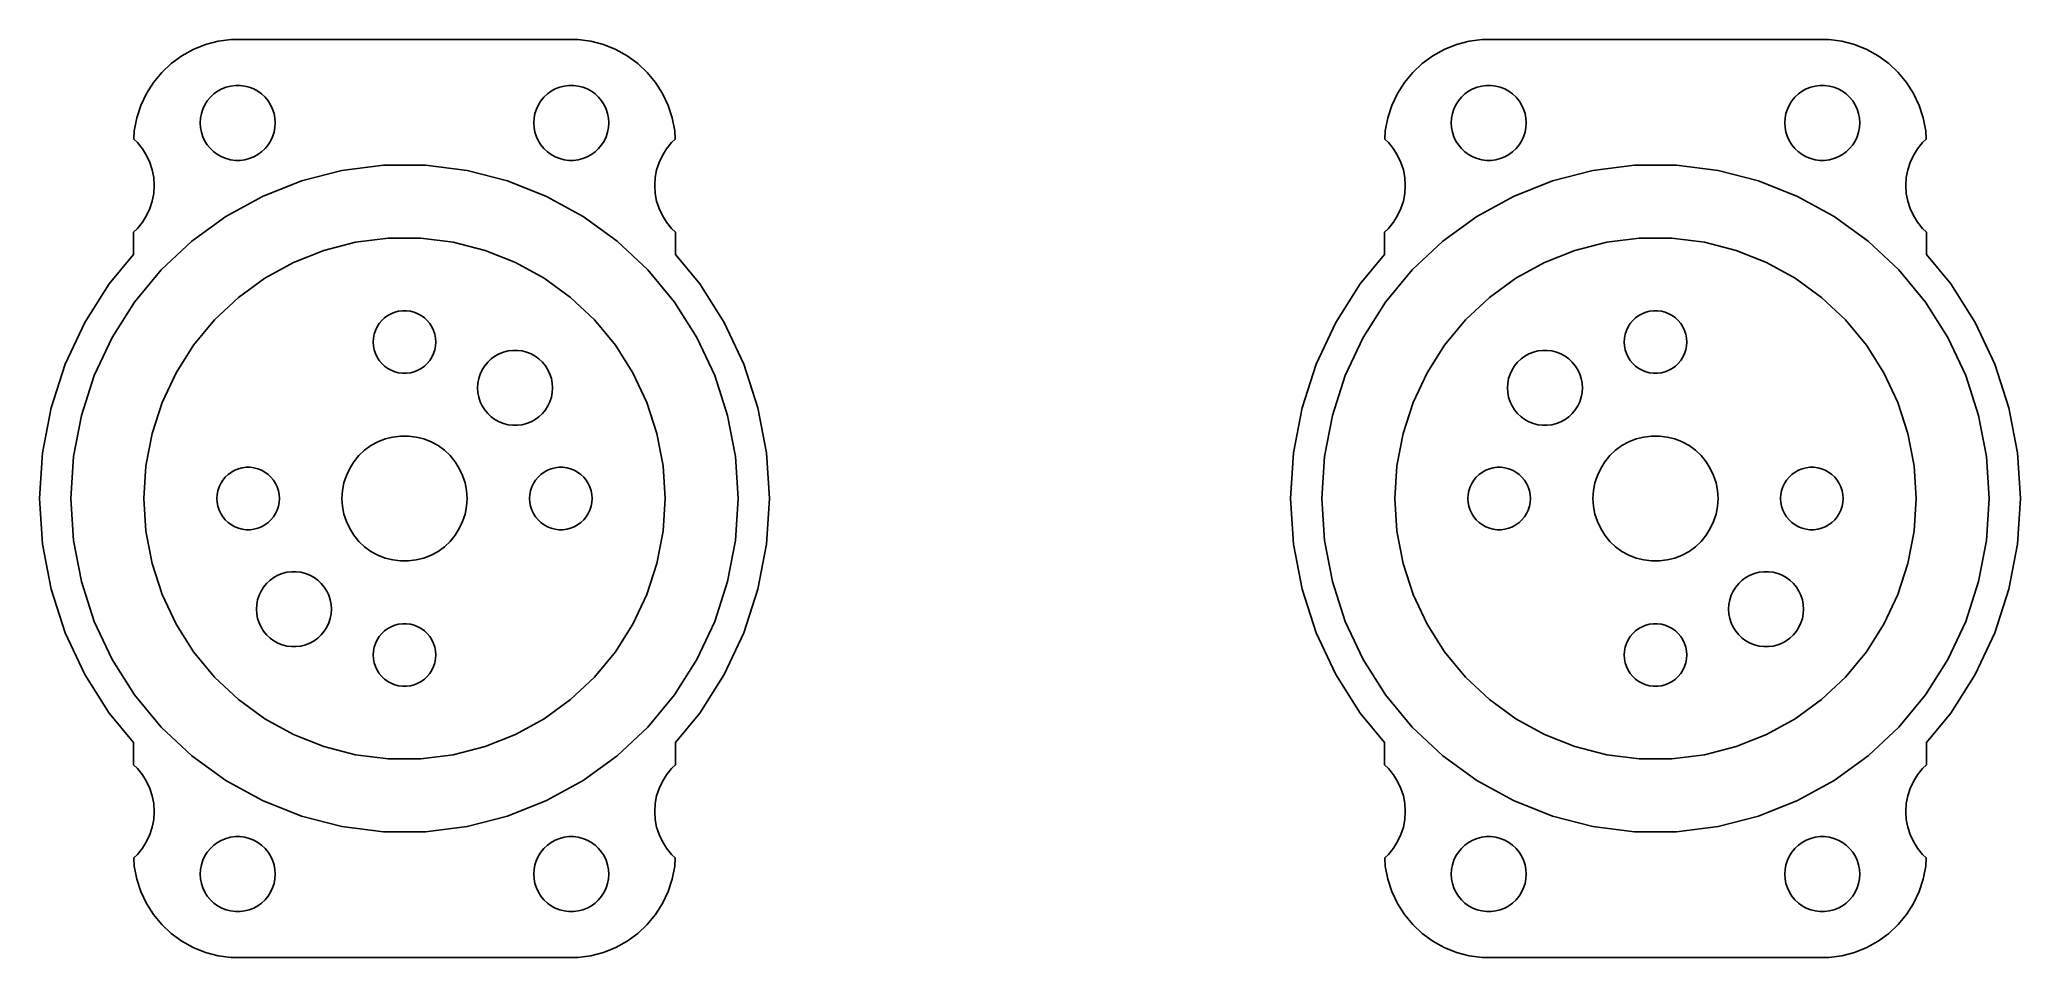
# Model space of a CAD drawing. Header units: metres. Extents: x -17.5 to 77.5, y -22 to 22.
import ezdxf

# ---------------------------------------------------------------- set-up
doc = ezdxf.new("R2010")
doc.units = ezdxf.units.M

msp = doc.modelspace()

# ---------------------------------------------------------------- linework, layer by layer
for p, q in [((-8.9369, 21.9114), (-9.54507, 21.7553)), ((-8.31395, 21.9901), (-8.9369, 21.9114)), ((8.31395, 21.9901), (-8.31395, 21.9901)), ((8.9369, 21.9114), (8.31395, 21.9901)), ((9.54507, 21.7553), (8.9369, 21.9114)), ((51.0631, 21.9114), (50.4549, 21.7553)), ((51.686, 21.9901), (51.0631, 21.9114)), ((68.3139, 21.9901), (51.686, 21.9901)), ((68.9369, 21.9114), (68.3139, 21.9901)), ((69.5451, 21.7553), (68.9369, 21.9114)), ((-10.6791, 21.2216), (-11.1871, 20.8526)), ((-10.1289, 21.5241), (-10.6791, 21.2216)), ((-9.54507, 21.7553), (-10.1289, 21.5241)), ((10.1289, 21.5241), (9.54507, 21.7553)), ((10.6791, 21.2216), (10.1289, 21.5241)), ((11.1871, 20.8526), (10.6791, 21.2216)), ((49.3209, 21.2216), (48.8129, 20.8526)), ((49.8711, 21.5241), (49.3209, 21.2216)), ((50.4549, 21.7553), (49.8711, 21.5241)), ((70.1289, 21.5241), (69.5451, 21.7553)), ((70.6791, 21.2216), (70.1289, 21.5241)), ((71.1871, 20.8526), (70.6791, 21.2216)), ((-11.6448, 20.4227), (-12.0451, 19.9389)), ((-11.1871, 20.8526), (-11.6448, 20.4227)), ((11.6448, 20.4227), (11.1871, 20.8526)), ((12.0451, 19.9389), (11.6448, 20.4227)), ((48.3551, 20.4227), (47.9549, 19.9389)), ((48.8129, 20.8526), (48.3551, 20.4227)), ((71.6448, 20.4227), (71.1871, 20.8526)), ((72.0451, 19.9389), (71.6448, 20.4227)), ((-12.3815, 19.4088), (-12.6489, 18.8406)), ((-12.0451, 19.9389), (-12.3815, 19.4088)), ((-9.57735, 18.8672), (-9.45622, 19.058)), ((-9.45622, 19.058), (-9.31213, 19.2322)), ((-9.31213, 19.2322), (-9.14735, 19.3869)), ((-9.14735, 19.3869), (-8.96448, 19.5198)), ((-8.96448, 19.5198), (-8.76639, 19.6287)), ((-8.76639, 19.6287), (-8.55623, 19.7119)), ((-8.55623, 19.7119), (-8.33728, 19.7681)), ((-8.33728, 19.7681), (-8.11302, 19.7964)), ((-8.11302, 19.7964), (-7.88696, 19.7964)), ((-7.88696, 19.7964), (-7.6627, 19.7681)), ((-7.6627, 19.7681), (-7.44376, 19.7119)), ((-7.44376, 19.7119), (-7.2336, 19.6287)), ((-7.2336, 19.6287), (-7.03551, 19.5198)), ((-7.03551, 19.5198), (-6.85263, 19.3869)), ((-6.85263, 19.3869), (-6.68785, 19.2322)), ((-6.68785, 19.2322), (-6.54376, 19.058)), ((-6.54376, 19.058), (-6.42264, 18.8672)), ((6.42264, 18.8672), (6.54376, 19.058)), ((6.54376, 19.058), (6.68785, 19.2322)), ((6.68785, 19.2322), (6.85263, 19.3869)), ((6.85263, 19.3869), (7.03551, 19.5198)), ((7.03551, 19.5198), (7.2336, 19.6287)), ((7.2336, 19.6287), (7.44376, 19.7119)), ((7.44376, 19.7119), (7.6627, 19.7681)), ((7.6627, 19.7681), (7.88696, 19.7964)), ((7.88696, 19.7964), (8.11302, 19.7964)), ((8.11302, 19.7964), (8.33728, 19.7681)), ((8.33728, 19.7681), (8.55623, 19.7119)), ((8.55623, 19.7119), (8.76639, 19.6287)), ((8.76639, 19.6287), (8.96448, 19.5198)), ((8.96448, 19.5198), (9.14735, 19.3869)), ((9.14735, 19.3869), (9.31213, 19.2322)), ((9.31213, 19.2322), (9.45622, 19.058)), ((9.45622, 19.058), (9.57735, 18.8672)), ((12.3815, 19.4088), (12.0451, 19.9389)), ((12.6489, 18.8406), (12.3815, 19.4088)), ((47.6185, 19.4088), (47.3511, 18.8406)), ((47.9549, 19.9389), (47.6185, 19.4088)), ((50.4226, 18.8672), (50.5438, 19.058)), ((50.5438, 19.058), (50.6879, 19.2322)), ((50.6879, 19.2322), (50.8526, 19.3869)), ((50.8526, 19.3869), (51.0355, 19.5198)), ((51.0355, 19.5198), (51.2336, 19.6287)), ((51.2336, 19.6287), (51.4438, 19.7119)), ((51.4438, 19.7119), (51.6627, 19.7681)), ((51.6627, 19.7681), (51.887, 19.7964)), ((51.887, 19.7964), (52.113, 19.7964)), ((52.113, 19.7964), (52.3373, 19.7681)), ((52.3373, 19.7681), (52.5562, 19.7119)), ((52.5562, 19.7119), (52.7664, 19.6287)), ((52.7664, 19.6287), (52.9645, 19.5198)), ((52.9645, 19.5198), (53.1474, 19.3869)), ((53.1474, 19.3869), (53.3121, 19.2322)), ((53.3121, 19.2322), (53.4562, 19.058)), ((53.4562, 19.058), (53.5773, 18.8672)), ((66.4226, 18.8672), (66.5438, 19.058)), ((66.5438, 19.058), (66.6879, 19.2322)), ((66.6879, 19.2322), (66.8526, 19.3869)), ((66.8526, 19.3869), (67.0355, 19.5198)), ((67.0355, 19.5198), (67.2336, 19.6287)), ((67.2336, 19.6287), (67.4438, 19.7119)), ((67.4438, 19.7119), (67.6627, 19.7681)), ((67.6627, 19.7681), (67.887, 19.7964)), ((67.887, 19.7964), (68.113, 19.7964)), ((68.113, 19.7964), (68.3373, 19.7681)), ((68.3373, 19.7681), (68.5562, 19.7119)), ((68.5562, 19.7119), (68.7664, 19.6287)), ((68.7664, 19.6287), (68.9645, 19.5198)), ((68.9645, 19.5198), (69.1474, 19.3869)), ((69.1474, 19.3869), (69.3121, 19.2322)), ((69.3121, 19.2322), (69.4562, 19.058)), ((69.4562, 19.058), (69.5773, 18.8672)), ((72.3815, 19.4088), (72.0451, 19.9389)), ((72.6489, 18.8406), (72.3815, 19.4088)), ((-12.8429, 18.2434), (-12.9606, 17.6267)), ((-12.6489, 18.8406), (-12.8429, 18.2434)), ((-9.79999, 18), (-9.7858, 18.2256)), ((-9.7858, 18.2256), (-9.74344, 18.4476)), ((-9.74344, 18.4476), (-9.67358, 18.6626)), ((-9.67358, 18.6626), (-9.57735, 18.8672)), ((-6.42264, 18.8672), (-6.3264, 18.6626)), ((-6.3264, 18.6626), (-6.25655, 18.4476)), ((-6.25655, 18.4476), (-6.21419, 18.2256)), ((-6.21419, 18.2256), (-6.2, 18)), ((6.2, 18), (6.21419, 18.2256)), ((6.21419, 18.2256), (6.25655, 18.4476)), ((6.25655, 18.4476), (6.3264, 18.6626)), ((6.3264, 18.6626), (6.42264, 18.8672)), ((9.57735, 18.8672), (9.67358, 18.6626)), ((9.67358, 18.6626), (9.74344, 18.4476)), ((9.74344, 18.4476), (9.7858, 18.2256)), ((9.7858, 18.2256), (9.79999, 18)), ((12.8429, 18.2434), (12.6489, 18.8406)), ((12.9606, 17.6267), (12.8429, 18.2434)), ((47.1571, 18.2434), (47.0394, 17.6267)), ((47.3511, 18.8406), (47.1571, 18.2434)), ((50.2, 18), (50.2142, 18.2256)), ((50.2142, 18.2256), (50.2565, 18.4476)), ((50.2565, 18.4476), (50.3264, 18.6626)), ((50.3264, 18.6626), (50.4226, 18.8672)), ((53.5773, 18.8672), (53.6736, 18.6626)), ((53.6736, 18.6626), (53.7434, 18.4476)), ((53.7434, 18.4476), (53.7858, 18.2256)), ((53.7858, 18.2256), (53.8, 18)), ((66.2, 18), (66.2142, 18.2256)), ((66.2142, 18.2256), (66.2565, 18.4476)), ((66.2565, 18.4476), (66.3264, 18.6626)), ((66.3264, 18.6626), (66.4226, 18.8672)), ((69.5773, 18.8672), (69.6736, 18.6626)), ((69.6736, 18.6626), (69.7434, 18.4476)), ((69.7434, 18.4476), (69.7858, 18.2256)), ((69.7858, 18.2256), (69.8, 18)), ((72.8429, 18.2434), (72.6489, 18.8406)), ((72.9606, 17.6267), (72.8429, 18.2434)), ((-12.9606, 17.6267), (-12.9864, 17.2164)), ((-12.9864, 17.2164), (-12.8131, 17.0536)), ((-9.7858, 17.7744), (-9.79999, 18)), ((-9.74344, 17.5524), (-9.7858, 17.7744)), ((-9.67358, 17.3374), (-9.74344, 17.5524)), ((-9.57735, 17.1328), (-9.67358, 17.3374)), ((-9.45622, 16.942), (-9.57735, 17.1328)), ((-6.42264, 17.1328), (-6.54376, 16.942)), ((-6.3264, 17.3374), (-6.42264, 17.1328)), ((-6.25655, 17.5524), (-6.3264, 17.3374)), ((-6.21419, 17.7744), (-6.25655, 17.5524)), ((-6.2, 18), (-6.21419, 17.7744)), ((6.21419, 17.7744), (6.2, 18)), ((6.25655, 17.5524), (6.21419, 17.7744)), ((6.3264, 17.3374), (6.25655, 17.5524)), ((6.42264, 17.1328), (6.3264, 17.3374)), ((6.54376, 16.942), (6.42264, 17.1328)), ((9.57735, 17.1328), (9.45622, 16.942)), ((9.67358, 17.3374), (9.57735, 17.1328)), ((9.74344, 17.5524), (9.67358, 17.3374)), ((9.7858, 17.7744), (9.74344, 17.5524)), ((9.79999, 18), (9.7858, 17.7744)), ((12.8131, 17.0536), (12.9864, 17.2164)), ((12.9864, 17.2164), (12.9606, 17.6267)), ((47.0394, 17.6267), (47.0136, 17.2164)), ((47.0136, 17.2164), (47.1869, 17.0536)), ((50.2142, 17.7744), (50.2, 18)), ((50.2565, 17.5524), (50.2142, 17.7744)), ((50.3264, 17.3374), (50.2565, 17.5524)), ((50.4226, 17.1328), (50.3264, 17.3374)), ((50.5438, 16.942), (50.4226, 17.1328)), ((53.5773, 17.1328), (53.4562, 16.942)), ((53.6736, 17.3374), (53.5773, 17.1328)), ((53.7434, 17.5524), (53.6736, 17.3374)), ((53.7858, 17.7744), (53.7434, 17.5524)), ((53.8, 18), (53.7858, 17.7744)), ((66.2142, 17.7744), (66.2, 18)), ((66.2565, 17.5524), (66.2142, 17.7744)), ((66.3264, 17.3374), (66.2565, 17.5524)), ((66.4226, 17.1328), (66.3264, 17.3374)), ((66.5438, 16.942), (66.4226, 17.1328)), ((69.5773, 17.1328), (69.4562, 16.942)), ((69.6736, 17.3374), (69.5773, 17.1328)), ((69.7434, 17.5524), (69.6736, 17.3374)), ((69.7858, 17.7744), (69.7434, 17.5524)), ((69.8, 18), (69.7858, 17.7744)), ((72.8131, 17.0536), (72.9864, 17.2164)), ((72.9864, 17.2164), (72.9606, 17.6267)), ((-12.8131, 17.0536), (-12.5729, 16.7634)), ((-12.5729, 16.7634), (-12.3711, 16.4453)), ((-12.3711, 16.4453), (-12.2107, 16.1044)), ((-9.31213, 16.7678), (-9.45622, 16.942)), ((-9.14735, 16.6131), (-9.31213, 16.7678)), ((-8.96448, 16.4802), (-9.14735, 16.6131)), ((-8.76639, 16.3713), (-8.96448, 16.4802)), ((-8.55623, 16.2881), (-8.76639, 16.3713)), ((-8.33728, 16.2319), (-8.55623, 16.2881)), ((-8.11302, 16.2036), (-8.33728, 16.2319)), ((-7.88696, 16.2036), (-8.11302, 16.2036)), ((-7.6627, 16.2319), (-7.88696, 16.2036)), ((-7.44376, 16.2881), (-7.6627, 16.2319)), ((-7.2336, 16.3713), (-7.44376, 16.2881)), ((-7.03551, 16.4802), (-7.2336, 16.3713)), ((-6.85263, 16.6131), (-7.03551, 16.4802)), ((-6.68785, 16.7678), (-6.85263, 16.6131)), ((-6.54376, 16.942), (-6.68785, 16.7678)), ((6.68785, 16.7678), (6.54376, 16.942)), ((6.85263, 16.6131), (6.68785, 16.7678)), ((7.03551, 16.4802), (6.85263, 16.6131)), ((7.2336, 16.3713), (7.03551, 16.4802)), ((7.44376, 16.2881), (7.2336, 16.3713)), ((7.6627, 16.2319), (7.44376, 16.2881)), ((7.88696, 16.2036), (7.6627, 16.2319)), ((8.11302, 16.2036), (7.88696, 16.2036)), ((8.33728, 16.2319), (8.11302, 16.2036)), ((8.55623, 16.2881), (8.33728, 16.2319)), ((8.76639, 16.3713), (8.55623, 16.2881)), ((8.96448, 16.4802), (8.76639, 16.3713)), ((9.14735, 16.6131), (8.96448, 16.4802)), ((9.31213, 16.7678), (9.14735, 16.6131)), ((9.45622, 16.942), (9.31213, 16.7678)), ((12.2107, 16.1044), (12.3711, 16.4453)), ((12.3711, 16.4453), (12.5729, 16.7634)), ((12.5729, 16.7634), (12.8131, 17.0536)), ((47.1869, 17.0536), (47.427, 16.7634)), ((47.427, 16.7634), (47.6289, 16.4453)), ((47.6289, 16.4453), (47.7893, 16.1044)), ((50.6879, 16.7678), (50.5438, 16.942)), ((50.8526, 16.6131), (50.6879, 16.7678)), ((51.0355, 16.4802), (50.8526, 16.6131)), ((51.2336, 16.3713), (51.0355, 16.4802)), ((51.4438, 16.2881), (51.2336, 16.3713)), ((51.6627, 16.2319), (51.4438, 16.2881)), ((51.887, 16.2036), (51.6627, 16.2319)), ((52.113, 16.2036), (51.887, 16.2036)), ((52.3373, 16.2319), (52.113, 16.2036)), ((52.5562, 16.2881), (52.3373, 16.2319)), ((52.7664, 16.3713), (52.5562, 16.2881)), ((52.9645, 16.4802), (52.7664, 16.3713)), ((53.1474, 16.6131), (52.9645, 16.4802)), ((53.3121, 16.7678), (53.1474, 16.6131)), ((53.4562, 16.942), (53.3121, 16.7678)), ((66.6879, 16.7678), (66.5438, 16.942)), ((66.8526, 16.6131), (66.6879, 16.7678)), ((67.0355, 16.4802), (66.8526, 16.6131)), ((67.2336, 16.3713), (67.0355, 16.4802)), ((67.4438, 16.2881), (67.2336, 16.3713)), ((67.6627, 16.2319), (67.4438, 16.2881)), ((67.887, 16.2036), (67.6627, 16.2319)), ((68.113, 16.2036), (67.887, 16.2036)), ((68.3373, 16.2319), (68.113, 16.2036)), ((68.5562, 16.2881), (68.3373, 16.2319)), ((68.7664, 16.3713), (68.5562, 16.2881)), ((68.9645, 16.4802), (68.7664, 16.3713)), ((69.1474, 16.6131), (68.9645, 16.4802)), ((69.3121, 16.7678), (69.1474, 16.6131)), ((69.4562, 16.942), (69.3121, 16.7678)), ((72.2107, 16.1044), (72.3711, 16.4453)), ((72.3711, 16.4453), (72.573, 16.7634)), ((72.573, 16.7634), (72.8131, 17.0536)), ((-12.2107, 16.1044), (-12.0942, 15.7461)), ((-12.0942, 15.7461), (-12.0237, 15.376)), ((-12.0237, 15.376), (-12, 15)), ((-6.81245, 14.4772), (-4.94426, 15.2169)), ((-4.94426, 15.2169), (-2.99809, 15.7166)), ((-2.99809, 15.7166), (-1.00464, 15.9684)), ((-1.00464, 15.9684), (1.00464, 15.9684)), ((1.00464, 15.9684), (2.99809, 15.7166)), ((2.99809, 15.7166), (4.94426, 15.2169)), ((4.94426, 15.2169), (6.81245, 14.4772)), ((12, 15), (12.0237, 15.376)), ((12.0237, 15.376), (12.0942, 15.7461)), ((12.0942, 15.7461), (12.2107, 16.1044)), ((47.7893, 16.1044), (47.9057, 15.7461)), ((47.9057, 15.7461), (47.9763, 15.376)), ((47.9763, 15.376), (48, 15)), ((53.1875, 14.4772), (55.0557, 15.2169)), ((55.0557, 15.2169), (57.0019, 15.7166)), ((57.0019, 15.7166), (58.9953, 15.9684)), ((58.9953, 15.9684), (61.0046, 15.9684)), ((61.0046, 15.9684), (62.9981, 15.7166)), ((62.9981, 15.7166), (64.9443, 15.2169)), ((64.9443, 15.2169), (66.8125, 14.4772)), ((72, 15), (72.0237, 15.376)), ((72.0237, 15.376), (72.0943, 15.7461)), ((72.0943, 15.7461), (72.2107, 16.1044)), ((-12.0942, 14.2539), (-12.2107, 13.8956)), ((-12.0237, 14.624), (-12.0942, 14.2539)), ((-12, 15), (-12.0237, 14.624)), ((-8.57323, 13.5092), (-6.81245, 14.4772)), ((6.81245, 14.4772), (8.57323, 13.5092)), ((12.0237, 14.624), (12, 15)), ((12.0942, 14.2539), (12.0237, 14.624)), ((12.2107, 13.8956), (12.0942, 14.2539)), ((47.9057, 14.2539), (47.7893, 13.8956)), ((47.9763, 14.624), (47.9057, 14.2539)), ((48, 15), (47.9763, 14.624)), ((51.4268, 13.5092), (53.1875, 14.4772)), ((66.8125, 14.4772), (68.5732, 13.5092)), ((72.0237, 14.624), (72, 15)), ((72.0943, 14.2539), (72.0237, 14.624)), ((72.2107, 13.8956), (72.0943, 14.2539)), ((-12.3711, 13.5547), (-12.5729, 13.2366)), ((-12.2107, 13.8956), (-12.3711, 13.5547)), ((-10.1988, 12.3282), (-8.57323, 13.5092)), ((8.57323, 13.5092), (10.1988, 12.3282)), ((12.3711, 13.5547), (12.2107, 13.8956)), ((12.5729, 13.2366), (12.3711, 13.5547)), ((47.6289, 13.5547), (47.427, 13.2366)), ((47.7893, 13.8956), (47.6289, 13.5547)), ((49.8012, 12.3282), (51.4268, 13.5092)), ((68.5732, 13.5092), (70.1988, 12.3282)), ((72.3711, 13.5547), (72.2107, 13.8956)), ((72.573, 13.2366), (72.3711, 13.5547)), ((-12.8131, 12.9464), (-13, 12.7708)), ((-13, 12.7708), (-13, 11.6858)), ((-12.5729, 13.2366), (-12.8131, 12.9464)), ((-0.784866, 12.4753), (-2.34225, 12.2786)), ((0.784866, 12.4753), (-0.784866, 12.4753)), ((2.34225, 12.2786), (0.784866, 12.4753)), ((12.8131, 12.9464), (12.5729, 13.2366)), ((13, 12.7708), (12.8131, 12.9464)), ((13, 11.6858), (13, 12.7708)), ((47.1869, 12.9464), (47, 12.7708)), ((47, 12.7708), (47, 11.6858)), ((47.427, 13.2366), (47.1869, 12.9464)), ((59.2151, 12.4753), (57.6577, 12.2786)), ((60.7849, 12.4753), (59.2151, 12.4753)), ((62.3423, 12.2786), (60.7849, 12.4753)), ((72.8131, 12.9464), (72.573, 13.2366)), ((73, 12.7708), (72.8131, 12.9464)), ((73, 11.6858), (73, 12.7708)), ((-13, 11.6858), (-14.1578, 10.2862)), ((-11.6635, 10.9527), (-10.1988, 12.3282)), ((-3.8627, 11.8882), (-5.32224, 11.3103)), ((-2.34225, 12.2786), (-3.8627, 11.8882)), ((3.8627, 11.8882), (2.34225, 12.2786)), ((5.32224, 11.3103), (3.8627, 11.8882)), ((10.1988, 12.3282), (11.6635, 10.9527)), ((14.1578, 10.2862), (13, 11.6858)), ((47, 11.6858), (45.8422, 10.2862)), ((48.3365, 10.9527), (49.8012, 12.3282)), ((56.1373, 11.8882), (54.6777, 11.3103)), ((57.6577, 12.2786), (56.1373, 11.8882)), ((63.8627, 11.8882), (62.3423, 12.2786)), ((65.3222, 11.3103), (63.8627, 11.8882)), ((70.1988, 12.3282), (71.6635, 10.9527)), ((74.1578, 10.2862), (73, 11.6858)), ((-12.9443, 9.40456), (-11.6635, 10.9527)), ((-6.69783, 10.5541), (-7.96779, 9.63141)), ((-5.32224, 11.3103), (-6.69783, 10.5541)), ((6.69783, 10.5541), (5.32224, 11.3103)), ((7.96779, 9.63141), (6.69783, 10.5541)), ((11.6635, 10.9527), (12.9443, 9.40456)), ((47.0557, 9.40456), (48.3365, 10.9527)), ((53.3022, 10.5541), (52.0322, 9.63141)), ((54.6777, 11.3103), (53.3022, 10.5541)), ((66.6978, 10.5541), (65.3222, 11.3103)), ((67.9678, 9.63141), (66.6978, 10.5541)), ((71.6635, 10.9527), (72.9443, 9.40456)), ((-14.1578, 10.2862), (-15.3354, 8.43068)), ((-7.96779, 9.63141), (-9.11211, 8.55682)), ((9.11211, 8.55682), (7.96779, 9.63141)), ((15.3354, 8.43068), (14.1578, 10.2862)), ((45.8422, 10.2862), (44.6646, 8.43068)), ((52.0322, 9.63141), (50.8879, 8.55682)), ((69.1121, 8.55682), (67.9678, 9.63141)), ((75.3354, 8.43068), (74.1578, 10.2862)), ((-14.0209, 7.70805), (-12.9443, 9.40456)), ((-9.11211, 8.55682), (-10.1127, 7.34731)), ((-1.09344, 8.52681), (-0.956131, 8.65576)), ((-0.956131, 8.65576), (-0.803726, 8.76648)), ((-0.803726, 8.76648), (-0.638657, 8.85724)), ((-0.638657, 8.85724), (-0.463516, 8.92657)), ((-0.463516, 8.92657), (-0.281067, 8.97342)), ((-0.281067, 8.97342), (-0.094177, 8.99704)), ((-0.094177, 8.99704), (0.094177, 8.99704)), ((0.094177, 8.99704), (0.281067, 8.97342)), ((0.281067, 8.97342), (0.463516, 8.92657)), ((0.463516, 8.92657), (0.638657, 8.85724)), ((0.638657, 8.85724), (0.803726, 8.76648)), ((0.803726, 8.76648), (0.956131, 8.65576)), ((0.956131, 8.65576), (1.09344, 8.52681)), ((10.1127, 7.34731), (9.11211, 8.55682)), ((12.9443, 9.40456), (14.0209, 7.70805)), ((45.9791, 7.70805), (47.0557, 9.40456)), ((50.8879, 8.55682), (49.8873, 7.34731)), ((58.9065, 8.52681), (59.0439, 8.65576)), ((59.0439, 8.65576), (59.1963, 8.76648)), ((59.1963, 8.76648), (59.3613, 8.85724)), ((59.3613, 8.85724), (59.5365, 8.92657)), ((59.5365, 8.92657), (59.7189, 8.97342)), ((59.7189, 8.97342), (59.9058, 8.99704)), ((59.9058, 8.99704), (60.0942, 8.99704)), ((60.0942, 8.99704), (60.2811, 8.97342)), ((60.2811, 8.97342), (60.4635, 8.92657)), ((60.4635, 8.92657), (60.6387, 8.85724)), ((60.6387, 8.85724), (60.8037, 8.76648)), ((60.8037, 8.76648), (60.9561, 8.65576)), ((60.9561, 8.65576), (61.0934, 8.52681)), ((70.1127, 7.34731), (69.1121, 8.55682)), ((72.9443, 9.40456), (74.0209, 7.70805)), ((-15.3354, 8.43068), (-16.2711, 6.44217)), ((-14.8764, 5.88998), (-14.0209, 7.70805)), ((-1.5, 7.5), (-1.48816, 7.68799)), ((-1.48816, 7.68799), (-1.45287, 7.87303)), ((-1.45287, 7.87303), (-1.39465, 8.05219)), ((-1.39465, 8.05219), (-1.31445, 8.22263)), ((-1.31445, 8.22263), (-1.21352, 8.38167)), ((-1.21352, 8.38167), (-1.09344, 8.52681)), ((1.09344, 8.52681), (1.21352, 8.38167)), ((1.21352, 8.38167), (1.31445, 8.22263)), ((1.31445, 8.22263), (1.39465, 8.05219)), ((1.39465, 8.05219), (1.45287, 7.87303)), ((1.45287, 7.87303), (1.48816, 7.68799)), ((1.48816, 7.68799), (1.5, 7.5)), ((14.0209, 7.70805), (14.8764, 5.88998)), ((16.2711, 6.44217), (15.3354, 8.43068)), ((44.6646, 8.43068), (43.7289, 6.44217)), ((45.1236, 5.88998), (45.9791, 7.70805)), ((58.5, 7.5), (58.5118, 7.68799)), ((58.5118, 7.68799), (58.5471, 7.87303)), ((58.5471, 7.87303), (58.6053, 8.05219)), ((58.6053, 8.05219), (58.6855, 8.22263)), ((58.6855, 8.22263), (58.7865, 8.38167)), ((58.7865, 8.38167), (58.9065, 8.52681)), ((61.0934, 8.52681), (61.2135, 8.38167)), ((61.2135, 8.38167), (61.3145, 8.22263)), ((61.3145, 8.22263), (61.3947, 8.05219)), ((61.3947, 8.05219), (61.4529, 7.87303)), ((61.4529, 7.87303), (61.4882, 7.68799)), ((61.4882, 7.68799), (61.5, 7.5)), ((74.0209, 7.70805), (74.8764, 5.88998)), ((76.2711, 6.44217), (75.3354, 8.43068)), ((-10.1127, 7.34731), (-10.9538, 6.02191)), ((-1.48816, 7.312), (-1.5, 7.5)), ((-1.45287, 7.12695), (-1.48816, 7.312)), ((-1.39465, 6.9478), (-1.45287, 7.12695)), ((-1.31445, 6.77736), (-1.39465, 6.9478)), ((-1.21352, 6.61832), (-1.31445, 6.77736)), ((1.31445, 6.77736), (1.21352, 6.61832)), ((1.39465, 6.9478), (1.31445, 6.77736)), ((1.45287, 7.12695), (1.39465, 6.9478)), ((1.48816, 7.312), (1.45287, 7.12695)), ((1.5, 7.5), (1.48816, 7.312)), ((3.99084, 6.53517), (4.15562, 6.68991)), ((4.15562, 6.68991), (4.3385, 6.82278)), ((4.3385, 6.82278), (4.53659, 6.93169)), ((4.53659, 6.93169), (4.74677, 7.01489)), ((4.74677, 7.01489), (4.96571, 7.07111)), ((4.96571, 7.07111), (5.18997, 7.09944)), ((5.18997, 7.09944), (5.41602, 7.09944)), ((5.41602, 7.09944), (5.64027, 7.07111)), ((5.64027, 7.07111), (5.85922, 7.01489)), ((5.85922, 7.01489), (6.0694, 6.93169)), ((6.0694, 6.93169), (6.26749, 6.82278)), ((6.26749, 6.82278), (6.45035, 6.68991)), ((6.45035, 6.68991), (6.61514, 6.53517)), ((10.9538, 6.02191), (10.1127, 7.34731)), ((49.8873, 7.34731), (49.0462, 6.02191)), ((53.3849, 6.53517), (53.5496, 6.68991)), ((53.5496, 6.68991), (53.7325, 6.82278)), ((53.7325, 6.82278), (53.9306, 6.93169)), ((53.9306, 6.93169), (54.1408, 7.01489)), ((54.1408, 7.01489), (54.3597, 7.07111)), ((54.3597, 7.07111), (54.584, 7.09944)), ((54.584, 7.09944), (54.81, 7.09944)), ((54.81, 7.09944), (55.0343, 7.07111)), ((55.0343, 7.07111), (55.2532, 7.01489)), ((55.2532, 7.01489), (55.4634, 6.93169)), ((55.4634, 6.93169), (55.6615, 6.82278)), ((55.6615, 6.82278), (55.8444, 6.68991)), ((55.8444, 6.68991), (56.0091, 6.53517)), ((58.5118, 7.312), (58.5, 7.5)), ((58.5471, 7.12695), (58.5118, 7.312)), ((58.6053, 6.9478), (58.5471, 7.12695)), ((58.6855, 6.77736), (58.6053, 6.9478)), ((58.7865, 6.61832), (58.6855, 6.77736)), ((61.3145, 6.77736), (61.2135, 6.61832)), ((61.3947, 6.9478), (61.3145, 6.77736)), ((61.4529, 7.12695), (61.3947, 6.9478)), ((61.4882, 7.312), (61.4529, 7.12695)), ((61.5, 7.5), (61.4882, 7.312)), ((70.9538, 6.02191), (70.1127, 7.34731)), ((-16.2711, 6.44217), (-16.9502, 4.35207)), ((-15.4973, 3.97903), (-14.8764, 5.88998)), ((-10.9538, 6.02191), (-11.6222, 4.60155)), ((-1.09344, 6.47318), (-1.21352, 6.61832)), ((-0.956131, 6.34422), (-1.09344, 6.47318)), ((-0.803726, 6.23351), (-0.956131, 6.34422)), ((-0.638657, 6.14275), (-0.803726, 6.23351)), ((-0.463516, 6.07341), (-0.638657, 6.14275)), ((-0.281067, 6.02657), (-0.463516, 6.07341)), ((-0.094177, 6.00294), (-0.281067, 6.02657)), ((0.094177, 6.00294), (-0.094177, 6.00294)), ((0.281067, 6.02657), (0.094177, 6.00294)), ((0.463516, 6.07341), (0.281067, 6.02657)), ((0.638657, 6.14275), (0.463516, 6.07341)), ((0.803726, 6.23351), (0.638657, 6.14275)), ((0.956131, 6.34422), (0.803726, 6.23351)), ((1.09344, 6.47318), (0.956131, 6.34422)), ((1.21352, 6.61832), (1.09344, 6.47318)), ((3.51718, 5.52859), (3.55954, 5.75064)), ((3.55954, 5.75064), (3.62939, 5.96562)), ((3.62939, 5.96562), (3.72565, 6.17015)), ((3.72565, 6.17015), (3.84676, 6.36101)), ((3.84676, 6.36101), (3.99084, 6.53517)), ((6.61514, 6.53517), (6.75922, 6.36101)), ((6.75922, 6.36101), (6.88034, 6.17015)), ((6.88034, 6.17015), (6.97659, 5.96562)), ((6.97659, 5.96562), (7.04645, 5.75064)), ((7.04645, 5.75064), (7.08879, 5.52859)), ((11.6222, 4.60155), (10.9538, 6.02191)), ((14.8764, 5.88998), (15.4973, 3.97903)), ((16.9502, 4.35207), (16.2711, 6.44217)), ((43.7289, 6.44217), (43.0498, 4.35207)), ((44.5027, 3.97903), (45.1236, 5.88998)), ((49.0462, 6.02191), (48.3778, 4.60155)), ((52.9112, 5.52859), (52.9536, 5.75064)), ((52.9536, 5.75064), (53.0234, 5.96562)), ((53.0234, 5.96562), (53.1196, 6.17015)), ((53.1196, 6.17015), (53.2408, 6.36101)), ((53.2408, 6.36101), (53.3849, 6.53517)), ((56.0091, 6.53517), (56.1532, 6.36101)), ((56.1532, 6.36101), (56.2744, 6.17015)), ((56.2744, 6.17015), (56.3706, 5.96562)), ((56.3706, 5.96562), (56.4404, 5.75064)), ((56.4404, 5.75064), (56.4828, 5.52859)), ((58.9065, 6.47318), (58.7865, 6.61832)), ((59.0439, 6.34422), (58.9065, 6.47318)), ((59.1963, 6.23351), (59.0439, 6.34422)), ((59.3613, 6.14275), (59.1963, 6.23351)), ((59.5365, 6.07341), (59.3613, 6.14275)), ((59.7189, 6.02657), (59.5365, 6.07341)), ((59.9058, 6.00294), (59.7189, 6.02657)), ((60.0942, 6.00294), (59.9058, 6.00294)), ((60.2811, 6.02657), (60.0942, 6.00294)), ((60.4635, 6.07341), (60.2811, 6.02657)), ((60.6387, 6.14275), (60.4635, 6.07341)), ((60.8037, 6.23351), (60.6387, 6.14275)), ((60.9561, 6.34422), (60.8037, 6.23351)), ((61.0934, 6.47318), (60.9561, 6.34422)), ((61.2135, 6.61832), (61.0934, 6.47318)), ((71.6222, 4.60155), (70.9538, 6.02191)), ((74.8764, 5.88998), (75.4973, 3.97903)), ((76.9502, 4.35207), (76.2711, 6.44217)), ((3.50299, 5.30299), (3.51718, 5.52859)), ((3.51718, 5.07739), (3.50299, 5.30299)), ((3.55954, 4.85535), (3.51718, 5.07739)), ((3.62939, 4.64037), (3.55954, 4.85535)), ((7.04645, 4.85535), (6.97659, 4.64037)), ((7.08879, 5.07739), (7.04645, 4.85535)), ((7.08879, 5.52859), (7.103, 5.30299)), ((7.103, 5.30299), (7.08879, 5.07739)), ((52.897, 5.30299), (52.9112, 5.52859)), ((52.9112, 5.07739), (52.897, 5.30299)), ((52.9536, 4.85535), (52.9112, 5.07739)), ((53.0234, 4.64037), (52.9536, 4.85535)), ((56.4404, 4.85535), (56.3706, 4.64037)), ((56.4828, 5.07739), (56.4404, 4.85535)), ((56.4828, 5.52859), (56.497, 5.30299)), ((56.497, 5.30299), (56.4828, 5.07739)), ((-16.9502, 4.35207), (-17.362, 2.19333)), ((-15.8738, 2.00533), (-15.4973, 3.97903)), ((-11.6222, 4.60155), (-12.1073, 3.10861)), ((3.72565, 4.43584), (3.62939, 4.64037)), ((3.84676, 4.24498), (3.72565, 4.43584)), ((3.99084, 4.0708), (3.84676, 4.24498)), ((4.15562, 3.91606), (3.99084, 4.0708)), ((4.3385, 3.7832), (4.15562, 3.91606)), ((6.45035, 3.91606), (6.26749, 3.7832)), ((6.61514, 4.0708), (6.45035, 3.91606)), ((6.75922, 4.24498), (6.61514, 4.0708)), ((6.88034, 4.43584), (6.75922, 4.24498)), ((6.97659, 4.64037), (6.88034, 4.43584)), ((12.1073, 3.10861), (11.6222, 4.60155)), ((15.4973, 3.97903), (15.8738, 2.00533)), ((17.362, 2.19333), (16.9502, 4.35207)), ((43.0498, 4.35207), (42.638, 2.19333)), ((44.1262, 2.00533), (44.5027, 3.97903)), ((48.3778, 4.60155), (47.8927, 3.10861)), ((53.1196, 4.43584), (53.0234, 4.64037)), ((53.2408, 4.24498), (53.1196, 4.43584)), ((53.3849, 4.0708), (53.2408, 4.24498)), ((53.5496, 3.91606), (53.3849, 4.0708)), ((53.7325, 3.7832), (53.5496, 3.91606)), ((55.8444, 3.91606), (55.6615, 3.7832)), ((56.0091, 4.0708), (55.8444, 3.91606)), ((56.1532, 4.24498), (56.0091, 4.0708)), ((56.2744, 4.43584), (56.1532, 4.24498)), ((56.3706, 4.64037), (56.2744, 4.43584)), ((72.1073, 3.10861), (71.6222, 4.60155)), ((75.4973, 3.97903), (75.8738, 2.00533)), ((77.362, 2.19333), (76.9502, 4.35207)), ((-12.1073, 3.10861), (-12.4014, 1.56665)), ((-1.27733, 2.71448), (-0.927048, 2.85316)), ((-0.927048, 2.85316), (-0.562134, 2.94685)), ((-0.562134, 2.94685), (-0.18837, 2.99408)), ((-0.18837, 2.99408), (0.18837, 2.99408)), ((0.18837, 2.99408), (0.562134, 2.94685)), ((0.562134, 2.94685), (0.927048, 2.85316)), ((0.927048, 2.85316), (1.27733, 2.71448)), ((4.53659, 3.6743), (4.3385, 3.7832)), ((4.74677, 3.59109), (4.53659, 3.6743)), ((4.96571, 3.53488), (4.74677, 3.59109)), ((5.18997, 3.50655), (4.96571, 3.53488)), ((5.41602, 3.50655), (5.18997, 3.50655)), ((5.64027, 3.53488), (5.41602, 3.50655)), ((5.85922, 3.59109), (5.64027, 3.53488)), ((6.0694, 3.6743), (5.85922, 3.59109)), ((6.26749, 3.7832), (6.0694, 3.6743)), ((12.4014, 1.56665), (12.1073, 3.10861)), ((47.8927, 3.10861), (47.5986, 1.56665)), ((53.9306, 3.6743), (53.7325, 3.7832)), ((54.1408, 3.59109), (53.9306, 3.6743)), ((54.3597, 3.53488), (54.1408, 3.59109)), ((54.584, 3.50655), (54.3597, 3.53488)), ((54.81, 3.50655), (54.584, 3.50655)), ((55.0343, 3.53488), (54.81, 3.50655)), ((55.2532, 3.59109), (55.0343, 3.53488)), ((55.4634, 3.6743), (55.2532, 3.59109)), ((55.6615, 3.7832), (55.4634, 3.6743)), ((58.7227, 2.71448), (59.0729, 2.85316)), ((59.0729, 2.85316), (59.4379, 2.94685)), ((59.4379, 2.94685), (59.8116, 2.99408)), ((59.8116, 2.99408), (60.1884, 2.99408)), ((60.1884, 2.99408), (60.5621, 2.94685)), ((60.5621, 2.94685), (60.927, 2.85316)), ((60.927, 2.85316), (61.2773, 2.71448)), ((72.4014, 1.56665), (72.1073, 3.10861)), ((-17.362, 2.19333), (-17.5, 0)), ((-16, 0), (-15.8738, 2.00533)), ((-2.42705, 1.76335), (-2.1869, 2.05363)), ((-2.1869, 2.05363), (-1.91226, 2.31154)), ((-1.91226, 2.31154), (-1.60747, 2.53297)), ((-1.60747, 2.53297), (-1.27733, 2.71448)), ((1.27733, 2.71448), (1.60747, 2.53297)), ((1.60747, 2.53297), (1.91226, 2.31154)), ((1.91226, 2.31154), (2.1869, 2.05363)), ((2.1869, 2.05363), (2.42705, 1.76335)), ((15.8738, 2.00533), (16, 0)), ((17.5, 0), (17.362, 2.19333)), ((42.638, 2.19333), (42.5, 0)), ((44, 0), (44.1262, 2.00533)), ((57.5729, 1.76335), (57.8131, 2.05363)), ((57.8131, 2.05363), (58.0877, 2.31154)), ((58.0877, 2.31154), (58.3925, 2.53297)), ((58.3925, 2.53297), (58.7227, 2.71448)), ((61.2773, 2.71448), (61.6075, 2.53297)), ((61.6075, 2.53297), (61.9123, 2.31154)), ((61.9123, 2.31154), (62.1869, 2.05363)), ((62.1869, 2.05363), (62.427, 1.76335)), ((75.8738, 2.00533), (76, 0)), ((77.5, 0), (77.362, 2.19333)), ((-12.4014, 1.56665), (-12.5, 0)), ((-8.71352, 0.881668), (-8.59344, 1.02681)), ((-8.59344, 1.02681), (-8.45613, 1.15576)), ((-8.45613, 1.15576), (-8.30373, 1.26648)), ((-8.30373, 1.26648), (-8.13866, 1.35724)), ((-8.13866, 1.35724), (-7.96352, 1.42657)), ((-7.96352, 1.42657), (-7.78107, 1.47342)), ((-7.78107, 1.47342), (-7.59418, 1.49704)), ((-7.59418, 1.49704), (-7.40581, 1.49704)), ((-7.40581, 1.49704), (-7.21892, 1.47342)), ((-7.21892, 1.47342), (-7.03647, 1.42657)), ((-7.03647, 1.42657), (-6.86133, 1.35724)), ((-6.86133, 1.35724), (-6.69626, 1.26648)), ((-6.69626, 1.26648), (-6.54385, 1.15576)), ((-6.54385, 1.15576), (-6.40654, 1.02681)), ((-6.40654, 1.02681), (-6.28647, 0.881668)), ((-2.90575, 0.746063), (-2.78932, 1.10437)), ((-2.78932, 1.10437), (-2.62891, 1.44525)), ((-2.62891, 1.44525), (-2.42705, 1.76335)), ((2.42705, 1.76335), (2.62891, 1.44525)), ((2.62891, 1.44525), (2.78932, 1.10437)), ((2.78932, 1.10437), (2.90575, 0.746063)), ((6.28647, 0.881668), (6.40654, 1.02681)), ((6.40654, 1.02681), (6.54385, 1.15576)), ((6.54385, 1.15576), (6.69626, 1.26648)), ((6.69626, 1.26648), (6.86133, 1.35724)), ((6.86133, 1.35724), (7.03647, 1.42657)), ((7.03647, 1.42657), (7.21892, 1.47342)), ((7.21892, 1.47342), (7.40581, 1.49704)), ((7.40581, 1.49704), (7.59418, 1.49704)), ((7.59418, 1.49704), (7.78107, 1.47342)), ((7.78107, 1.47342), (7.96352, 1.42657)), ((7.96352, 1.42657), (8.13866, 1.35724)), ((8.13866, 1.35724), (8.30373, 1.26648)), ((8.30373, 1.26648), (8.45613, 1.15576)), ((8.45613, 1.15576), (8.59344, 1.02681)), ((8.59344, 1.02681), (8.71352, 0.881668)), ((12.5, 0), (12.4014, 1.56665)), ((47.5986, 1.56665), (47.5, 0)), ((51.2865, 0.881668), (51.4065, 1.02681)), ((51.4065, 1.02681), (51.5439, 1.15576)), ((51.5439, 1.15576), (51.6963, 1.26648)), ((51.6963, 1.26648), (51.8613, 1.35724)), ((51.8613, 1.35724), (52.0365, 1.42657)), ((52.0365, 1.42657), (52.2189, 1.47342)), ((52.2189, 1.47342), (52.4058, 1.49704)), ((52.4058, 1.49704), (52.5942, 1.49704)), ((52.5942, 1.49704), (52.7811, 1.47342)), ((52.7811, 1.47342), (52.9635, 1.42657)), ((52.9635, 1.42657), (53.1387, 1.35724)), ((53.1387, 1.35724), (53.3037, 1.26648)), ((53.3037, 1.26648), (53.4561, 1.15576)), ((53.4561, 1.15576), (53.5934, 1.02681)), ((53.5934, 1.02681), (53.7135, 0.881668)), ((57.0942, 0.746063), (57.2107, 1.10437)), ((57.2107, 1.10437), (57.3711, 1.44525)), ((57.3711, 1.44525), (57.5729, 1.76335)), ((62.427, 1.76335), (62.6289, 1.44525)), ((62.6289, 1.44525), (62.7893, 1.10437)), ((62.7893, 1.10437), (62.9057, 0.746063)), ((66.2865, 0.881668), (66.4065, 1.02681)), ((66.4065, 1.02681), (66.5439, 1.15576)), ((66.5439, 1.15576), (66.6963, 1.26648)), ((66.6963, 1.26648), (66.8613, 1.35724)), ((66.8613, 1.35724), (67.0365, 1.42657)), ((67.0365, 1.42657), (67.2189, 1.47342)), ((67.2189, 1.47342), (67.4058, 1.49704)), ((67.4058, 1.49704), (67.5942, 1.49704)), ((67.5942, 1.49704), (67.7811, 1.47342)), ((67.7811, 1.47342), (67.9635, 1.42657)), ((67.9635, 1.42657), (68.1387, 1.35724)), ((68.1387, 1.35724), (68.3037, 1.26648)), ((68.3037, 1.26648), (68.4561, 1.15576)), ((68.4561, 1.15576), (68.5934, 1.02681)), ((68.5934, 1.02681), (68.7135, 0.881668)), ((72.5, 0), (72.4014, 1.56665)), ((-17.5, 0), (-17.362, -2.19333)), ((-15.8738, -2.00533), (-16, 0)), ((-12.5, 0), (-12.4014, -1.56665)), ((-9, 0), (-8.98816, 0.187988)), ((-8.98816, -0.187988), (-9, 0)), ((-8.98816, 0.187988), (-8.95287, 0.373032)), ((-8.95287, 0.373032), (-8.89465, 0.552185)), ((-8.89465, 0.552185), (-8.81445, 0.722626)), ((-8.81445, 0.722626), (-8.71352, 0.881668)), ((-6.28647, 0.881668), (-6.18553, 0.722626)), ((-6.18553, 0.722626), (-6.10533, 0.552185)), ((-6.10533, 0.552185), (-6.04712, 0.373032)), ((-6.04712, 0.373032), (-6.01183, 0.187988)), ((-6.01183, 0.187988), (-6, 0)), ((-6, 0), (-6.01183, -0.187988)), ((-3, 0), (-2.97633, 0.375992)), ((-2.97633, -0.375992), (-3, 0)), ((-2.97633, 0.375992), (-2.90575, 0.746063)), ((2.90575, 0.746063), (2.97633, 0.375992)), ((2.97633, 0.375992), (3, 0)), ((3, 0), (2.97633, -0.375992)), ((6, 0), (6.01183, 0.187988)), ((6.01183, -0.187988), (6, 0)), ((6.01183, 0.187988), (6.04712, 0.373032)), ((6.04712, 0.373032), (6.10533, 0.552185)), ((6.10533, 0.552185), (6.18553, 0.722626)), ((6.18553, 0.722626), (6.28647, 0.881668)), ((8.71352, 0.881668), (8.81445, 0.722626)), ((8.81445, 0.722626), (8.89465, 0.552185)), ((8.89465, 0.552185), (8.95287, 0.373032)), ((8.95287, 0.373032), (8.98816, 0.187988)), ((8.98816, 0.187988), (9, 0)), ((9, 0), (8.98816, -0.187988)), ((12.4014, -1.56665), (12.5, 0)), ((16, 0), (15.8738, -2.00533)), ((17.362, -2.19333), (17.5, 0)), ((42.5, 0), (42.638, -2.19333)), ((44.1262, -2.00533), (44, 0)), ((47.5, 0), (47.5986, -1.56665)), ((51, 0), (51.0118, 0.187988)), ((51.0118, -0.187988), (51, 0)), ((51.0118, 0.187988), (51.0471, 0.373032)), ((51.0471, 0.373032), (51.1053, 0.552185)), ((51.1053, 0.552185), (51.1855, 0.722626)), ((51.1855, 0.722626), (51.2865, 0.881668)), ((53.7135, 0.881668), (53.8145, 0.722626)), ((53.8145, 0.722626), (53.8947, 0.552185)), ((53.8947, 0.552185), (53.9529, 0.373032)), ((53.9529, 0.373032), (53.9882, 0.187988)), ((53.9882, 0.187988), (54, 0)), ((54, 0), (53.9882, -0.187988)), ((57, 0), (57.0237, 0.375992)), ((57.0237, -0.375992), (57, 0)), ((57.0237, 0.375992), (57.0942, 0.746063)), ((62.9057, 0.746063), (62.9763, 0.375992)), ((62.9763, 0.375992), (63, 0)), ((63, 0), (62.9763, -0.375992)), ((66, 0), (66.0118, 0.187988)), ((66.0118, -0.187988), (66, 0)), ((66.0118, 0.187988), (66.0471, 0.373032)), ((66.0471, 0.373032), (66.1053, 0.552185)), ((66.1053, 0.552185), (66.1855, 0.722626)), ((66.1855, 0.722626), (66.2865, 0.881668)), ((68.7135, 0.881668), (68.8145, 0.722626)), ((68.8145, 0.722626), (68.8947, 0.552185)), ((68.8947, 0.552185), (68.9529, 0.373032)), ((68.9529, 0.373032), (68.9882, 0.187988)), ((68.9882, 0.187988), (69, 0)), ((69, 0), (68.9882, -0.187988)), ((72.4014, -1.56665), (72.5, 0)), ((76, 0), (75.8738, -2.00533)), ((77.362, -2.19333), (77.5, 0)), ((-8.95287, -0.373032), (-8.98816, -0.187988)), ((-8.89465, -0.552185), (-8.95287, -0.373032)), ((-8.81445, -0.722626), (-8.89465, -0.552185)), ((-8.71352, -0.881668), (-8.81445, -0.722626)), ((-8.59344, -1.02681), (-8.71352, -0.881668)), ((-6.28647, -0.881668), (-6.40654, -1.02681)), ((-6.18553, -0.722626), (-6.28647, -0.881668)), ((-6.10533, -0.552185), (-6.18553, -0.722626)), ((-6.04712, -0.373032), (-6.10533, -0.552185)), ((-6.01183, -0.187988), (-6.04712, -0.373032)), ((-2.90575, -0.746063), (-2.97633, -0.375992)), ((-2.78932, -1.10437), (-2.90575, -0.746063)), ((2.90575, -0.746063), (2.78932, -1.10437)), ((2.97633, -0.375992), (2.90575, -0.746063)), ((6.04712, -0.373032), (6.01183, -0.187988)), ((6.10533, -0.552185), (6.04712, -0.373032)), ((6.18553, -0.722626), (6.10533, -0.552185)), ((6.28647, -0.881668), (6.18553, -0.722626)), ((6.40654, -1.02681), (6.28647, -0.881668)), ((8.71352, -0.881668), (8.59344, -1.02681)), ((8.81445, -0.722626), (8.71352, -0.881668)), ((8.89465, -0.552185), (8.81445, -0.722626)), ((8.95287, -0.373032), (8.89465, -0.552185)), ((8.98816, -0.187988), (8.95287, -0.373032)), ((51.0471, -0.373032), (51.0118, -0.187988)), ((51.1053, -0.552185), (51.0471, -0.373032)), ((51.1855, -0.722626), (51.1053, -0.552185)), ((51.2865, -0.881668), (51.1855, -0.722626)), ((51.4065, -1.02681), (51.2865, -0.881668)), ((53.7135, -0.881668), (53.5934, -1.02681)), ((53.8145, -0.722626), (53.7135, -0.881668)), ((53.8947, -0.552185), (53.8145, -0.722626)), ((53.9529, -0.373032), (53.8947, -0.552185)), ((53.9882, -0.187988), (53.9529, -0.373032)), ((57.0942, -0.746063), (57.0237, -0.375992)), ((57.2107, -1.10437), (57.0942, -0.746063)), ((62.9057, -0.746063), (62.7893, -1.10437)), ((62.9763, -0.375992), (62.9057, -0.746063)), ((66.0471, -0.373032), (66.0118, -0.187988)), ((66.1053, -0.552185), (66.0471, -0.373032)), ((66.1855, -0.722626), (66.1053, -0.552185)), ((66.2865, -0.881668), (66.1855, -0.722626)), ((66.4065, -1.02681), (66.2865, -0.881668)), ((68.7135, -0.881668), (68.5934, -1.02681)), ((68.8145, -0.722626), (68.7135, -0.881668)), ((68.8947, -0.552185), (68.8145, -0.722626)), ((68.9529, -0.373032), (68.8947, -0.552185)), ((68.9882, -0.187988), (68.9529, -0.373032)), ((-12.4014, -1.56665), (-12.1073, -3.10861)), ((-8.45613, -1.15576), (-8.59344, -1.02681)), ((-8.30373, -1.26648), (-8.45613, -1.15576)), ((-8.13866, -1.35724), (-8.30373, -1.26648)), ((-7.96352, -1.42657), (-8.13866, -1.35724)), ((-7.78107, -1.47342), (-7.96352, -1.42657)), ((-7.59418, -1.49704), (-7.78107, -1.47342)), ((-7.40581, -1.49704), (-7.59418, -1.49704)), ((-7.21892, -1.47342), (-7.40581, -1.49704)), ((-7.03647, -1.42657), (-7.21892, -1.47342)), ((-6.86133, -1.35724), (-7.03647, -1.42657)), ((-6.69626, -1.26648), (-6.86133, -1.35724)), ((-6.54385, -1.15576), (-6.69626, -1.26648)), ((-6.40654, -1.02681), (-6.54385, -1.15576)), ((-2.62891, -1.44525), (-2.78932, -1.10437)), ((-2.42705, -1.76335), (-2.62891, -1.44525)), ((-2.1869, -2.05363), (-2.42705, -1.76335)), ((2.42705, -1.76335), (2.1869, -2.05363)), ((2.62891, -1.44525), (2.42705, -1.76335)), ((2.78932, -1.10437), (2.62891, -1.44525)), ((6.54385, -1.15576), (6.40654, -1.02681)), ((6.69626, -1.26648), (6.54385, -1.15576)), ((6.86133, -1.35724), (6.69626, -1.26648)), ((7.03647, -1.42657), (6.86133, -1.35724)), ((7.21892, -1.47342), (7.03647, -1.42657)), ((7.40581, -1.49704), (7.21892, -1.47342)), ((7.59418, -1.49704), (7.40581, -1.49704)), ((7.78107, -1.47342), (7.59418, -1.49704)), ((7.96352, -1.42657), (7.78107, -1.47342)), ((8.13866, -1.35724), (7.96352, -1.42657)), ((8.30373, -1.26648), (8.13866, -1.35724)), ((8.45613, -1.15576), (8.30373, -1.26648)), ((8.59344, -1.02681), (8.45613, -1.15576)), ((12.1073, -3.10861), (12.4014, -1.56665)), ((47.5986, -1.56665), (47.8927, -3.10861)), ((51.5439, -1.15576), (51.4065, -1.02681)), ((51.6963, -1.26648), (51.5439, -1.15576)), ((51.8613, -1.35724), (51.6963, -1.26648)), ((52.0365, -1.42657), (51.8613, -1.35724)), ((52.2189, -1.47342), (52.0365, -1.42657)), ((52.4058, -1.49704), (52.2189, -1.47342)), ((52.5942, -1.49704), (52.4058, -1.49704)), ((52.7811, -1.47342), (52.5942, -1.49704)), ((52.9635, -1.42657), (52.7811, -1.47342)), ((53.1387, -1.35724), (52.9635, -1.42657)), ((53.3037, -1.26648), (53.1387, -1.35724)), ((53.4561, -1.15576), (53.3037, -1.26648)), ((53.5934, -1.02681), (53.4561, -1.15576)), ((57.3711, -1.44525), (57.2107, -1.10437)), ((57.5729, -1.76335), (57.3711, -1.44525)), ((57.8131, -2.05363), (57.5729, -1.76335)), ((62.427, -1.76335), (62.1869, -2.05363)), ((62.6289, -1.44525), (62.427, -1.76335)), ((62.7893, -1.10437), (62.6289, -1.44525)), ((66.5439, -1.15576), (66.4065, -1.02681)), ((66.6963, -1.26648), (66.5439, -1.15576)), ((66.8613, -1.35724), (66.6963, -1.26648)), ((67.0365, -1.42657), (66.8613, -1.35724)), ((67.2189, -1.47342), (67.0365, -1.42657)), ((67.4058, -1.49704), (67.2189, -1.47342)), ((67.5942, -1.49704), (67.4058, -1.49704)), ((67.7811, -1.47342), (67.5942, -1.49704)), ((67.9635, -1.42657), (67.7811, -1.47342)), ((68.1387, -1.35724), (67.9635, -1.42657)), ((68.3037, -1.26648), (68.1387, -1.35724)), ((68.4561, -1.15576), (68.3037, -1.26648)), ((68.5934, -1.02681), (68.4561, -1.15576)), ((72.1073, -3.10861), (72.4014, -1.56665)), ((-17.362, -2.19333), (-16.9502, -4.35207)), ((-15.4973, -3.97903), (-15.8738, -2.00533)), ((-1.91226, -2.31154), (-2.1869, -2.05363)), ((-1.60747, -2.53297), (-1.91226, -2.31154)), ((-1.27733, -2.71448), (-1.60747, -2.53297)), ((-0.927048, -2.85316), (-1.27733, -2.71448)), ((1.27733, -2.71448), (0.927048, -2.85316)), ((1.60747, -2.53297), (1.27733, -2.71448)), ((1.91226, -2.31154), (1.60747, -2.53297)), ((2.1869, -2.05363), (1.91226, -2.31154)), ((15.8738, -2.00533), (15.4973, -3.97903)), ((16.9502, -4.35207), (17.362, -2.19333)), ((42.638, -2.19333), (43.0498, -4.35207)), ((44.5027, -3.97903), (44.1262, -2.00533)), ((58.0877, -2.31154), (57.8131, -2.05363)), ((58.3925, -2.53297), (58.0877, -2.31154)), ((58.7227, -2.71448), (58.3925, -2.53297)), ((59.0729, -2.85316), (58.7227, -2.71448)), ((61.2773, -2.71448), (60.927, -2.85316)), ((61.6075, -2.53297), (61.2773, -2.71448)), ((61.9123, -2.31154), (61.6075, -2.53297)), ((62.1869, -2.05363), (61.9123, -2.31154)), ((75.8738, -2.00533), (75.4973, -3.97903)), ((76.9502, -4.35207), (77.362, -2.19333)), ((-12.1073, -3.10861), (-11.6222, -4.60155)), ((-6.45035, -3.91606), (-6.26749, -3.7832)), ((-6.26749, -3.7832), (-6.0694, -3.6743)), ((-6.0694, -3.6743), (-5.85922, -3.59109)), ((-5.85922, -3.59109), (-5.64027, -3.53488)), ((-5.64027, -3.53488), (-5.41602, -3.50655)), ((-5.41602, -3.50655), (-5.18997, -3.50655)), ((-5.18997, -3.50655), (-4.96571, -3.53488)), ((-4.96571, -3.53488), (-4.74677, -3.59109)), ((-4.74677, -3.59109), (-4.53659, -3.6743)), ((-4.53659, -3.6743), (-4.3385, -3.7832)), ((-4.3385, -3.7832), (-4.15562, -3.91606)), ((-0.562134, -2.94685), (-0.927048, -2.85316)), ((-0.18837, -2.99408), (-0.562134, -2.94685)), ((0.18837, -2.99408), (-0.18837, -2.99408)), ((0.562134, -2.94685), (0.18837, -2.99408)), ((0.927048, -2.85316), (0.562134, -2.94685)), ((11.6222, -4.60155), (12.1073, -3.10861)), ((47.8927, -3.10861), (48.3778, -4.60155)), ((59.4379, -2.94685), (59.0729, -2.85316)), ((59.8116, -2.99408), (59.4379, -2.94685)), ((60.1884, -2.99408), (59.8116, -2.99408)), ((60.5621, -2.94685), (60.1884, -2.99408)), ((60.927, -2.85316), (60.5621, -2.94685)), ((64.1556, -3.91606), (64.3385, -3.7832)), ((64.3385, -3.7832), (64.5366, -3.6743)), ((64.5366, -3.6743), (64.7468, -3.59109)), ((64.7468, -3.59109), (64.9657, -3.53488)), ((64.9657, -3.53488), (65.19, -3.50655)), ((65.19, -3.50655), (65.416, -3.50655)), ((65.416, -3.50655), (65.6403, -3.53488)), ((65.6403, -3.53488), (65.8592, -3.59109)), ((65.8592, -3.59109), (66.0694, -3.6743)), ((66.0694, -3.6743), (66.2675, -3.7832)), ((66.2675, -3.7832), (66.4504, -3.91606)), ((71.6222, -4.60155), (72.1073, -3.10861)), ((-16.9502, -4.35207), (-16.2711, -6.44217)), ((-14.8764, -5.88998), (-15.4973, -3.97903)), ((-11.6222, -4.60155), (-10.9538, -6.02191)), ((-7.04645, -4.85535), (-6.97659, -4.64037)), ((-6.97659, -4.64037), (-6.88034, -4.43584)), ((-6.88034, -4.43584), (-6.75922, -4.24498)), ((-6.75922, -4.24498), (-6.61514, -4.0708)), ((-6.61514, -4.0708), (-6.45035, -3.91606)), ((-4.15562, -3.91606), (-3.99084, -4.0708)), ((-3.99084, -4.0708), (-3.84676, -4.24498)), ((-3.84676, -4.24498), (-3.72565, -4.43584)), ((-3.72565, -4.43584), (-3.62939, -4.64037)), ((-3.62939, -4.64037), (-3.55954, -4.85535)), ((10.9538, -6.02191), (11.6222, -4.60155)), ((15.4973, -3.97903), (14.8764, -5.88998)), ((16.2711, -6.44217), (16.9502, -4.35207)), ((43.0498, -4.35207), (43.7289, -6.44217)), ((45.1236, -5.88998), (44.5027, -3.97903)), ((48.3778, -4.60155), (49.0462, -6.02191)), ((63.5595, -4.85535), (63.6294, -4.64037)), ((63.6294, -4.64037), (63.7256, -4.43584)), ((63.7256, -4.43584), (63.8468, -4.24498)), ((63.8468, -4.24498), (63.9908, -4.0708)), ((63.9908, -4.0708), (64.1556, -3.91606)), ((66.4504, -3.91606), (66.6151, -4.0708)), ((66.6151, -4.0708), (66.7592, -4.24498)), ((66.7592, -4.24498), (66.8803, -4.43584)), ((66.8803, -4.43584), (66.9766, -4.64037)), ((66.9766, -4.64037), (67.0464, -4.85535)), ((70.9538, -6.02191), (71.6222, -4.60155)), ((75.4973, -3.97903), (74.8764, -5.88998)), ((76.2711, -6.44217), (76.9502, -4.35207)), ((-7.103, -5.30299), (-7.08879, -5.07739)), ((-7.08879, -5.52859), (-7.103, -5.30299)), ((-7.08879, -5.07739), (-7.04645, -4.85535)), ((-7.04645, -5.75064), (-7.08879, -5.52859)), ((-3.55954, -4.85535), (-3.51718, -5.07739)), ((-3.51718, -5.52859), (-3.55954, -5.75064)), ((-3.51718, -5.07739), (-3.50299, -5.30299)), ((-3.50299, -5.30299), (-3.51718, -5.52859)), ((63.503, -5.30299), (63.5172, -5.07739)), ((63.5172, -5.52859), (63.503, -5.30299)), ((63.5172, -5.07739), (63.5595, -4.85535)), ((63.5595, -5.75064), (63.5172, -5.52859)), ((67.0464, -4.85535), (67.0888, -5.07739)), ((67.0888, -5.52859), (67.0464, -5.75064)), ((67.0888, -5.07739), (67.103, -5.30299)), ((67.103, -5.30299), (67.0888, -5.52859)), ((-16.2711, -6.44217), (-15.3354, -8.43068)), ((-14.0209, -7.70805), (-14.8764, -5.88998)), ((-10.9538, -6.02191), (-10.1127, -7.34731)), ((-6.97659, -5.96562), (-7.04645, -5.75064)), ((-6.88034, -6.17015), (-6.97659, -5.96562)), ((-6.75922, -6.36101), (-6.88034, -6.17015)), ((-6.61514, -6.53517), (-6.75922, -6.36101)), ((-6.45035, -6.68991), (-6.61514, -6.53517)), ((-3.99084, -6.53517), (-4.15562, -6.68991)), ((-3.84676, -6.36101), (-3.99084, -6.53517)), ((-3.72565, -6.17015), (-3.84676, -6.36101)), ((-3.62939, -5.96562), (-3.72565, -6.17015)), ((-3.55954, -5.75064), (-3.62939, -5.96562)), ((-1.31445, -6.77736), (-1.21352, -6.61832)), ((-1.21352, -6.61832), (-1.09344, -6.47318)), ((-1.09344, -6.47318), (-0.956131, -6.34422)), ((-0.956131, -6.34422), (-0.803726, -6.23351)), ((-0.803726, -6.23351), (-0.638657, -6.14275)), ((-0.638657, -6.14275), (-0.463516, -6.07341)), ((-0.463516, -6.07341), (-0.281067, -6.02657)), ((-0.281067, -6.02657), (-0.094177, -6.00294)), ((-0.094177, -6.00294), (0.094177, -6.00294)), ((0.094177, -6.00294), (0.281067, -6.02657)), ((0.281067, -6.02657), (0.463516, -6.07341)), ((0.463516, -6.07341), (0.638657, -6.14275)), ((0.638657, -6.14275), (0.803726, -6.23351)), ((0.803726, -6.23351), (0.956131, -6.34422)), ((0.956131, -6.34422), (1.09344, -6.47318)), ((1.09344, -6.47318), (1.21352, -6.61832)), ((1.21352, -6.61832), (1.31445, -6.77736)), ((10.1127, -7.34731), (10.9538, -6.02191)), ((14.8764, -5.88998), (14.0209, -7.70805)), ((15.3354, -8.43068), (16.2711, -6.44217)), ((43.7289, -6.44217), (44.6646, -8.43068)), ((45.9791, -7.70805), (45.1236, -5.88998)), ((49.0462, -6.02191), (49.8873, -7.34731)), ((58.6855, -6.77736), (58.7865, -6.61832)), ((58.7865, -6.61832), (58.9065, -6.47318)), ((58.9065, -6.47318), (59.0439, -6.34422)), ((59.0439, -6.34422), (59.1963, -6.23351)), ((59.1963, -6.23351), (59.3613, -6.14275)), ((59.3613, -6.14275), (59.5365, -6.07341)), ((59.5365, -6.07341), (59.7189, -6.02657)), ((59.7189, -6.02657), (59.9058, -6.00294)), ((59.9058, -6.00294), (60.0942, -6.00294)), ((60.0942, -6.00294), (60.2811, -6.02657)), ((60.2811, -6.02657), (60.4635, -6.07341)), ((60.4635, -6.07341), (60.6387, -6.14275)), ((60.6387, -6.14275), (60.8037, -6.23351)), ((60.8037, -6.23351), (60.9561, -6.34422)), ((60.9561, -6.34422), (61.0934, -6.47318)), ((61.0934, -6.47318), (61.2135, -6.61832)), ((61.2135, -6.61832), (61.3145, -6.77736)), ((63.6294, -5.96562), (63.5595, -5.75064)), ((63.7256, -6.17015), (63.6294, -5.96562)), ((63.8468, -6.36101), (63.7256, -6.17015)), ((63.9908, -6.53517), (63.8468, -6.36101)), ((64.1556, -6.68991), (63.9908, -6.53517)), ((66.6151, -6.53517), (66.4504, -6.68991)), ((66.7592, -6.36101), (66.6151, -6.53517)), ((66.8803, -6.17015), (66.7592, -6.36101)), ((66.9766, -5.96562), (66.8803, -6.17015)), ((67.0464, -5.75064), (66.9766, -5.96562)), ((70.1127, -7.34731), (70.9538, -6.02191)), ((74.8764, -5.88998), (74.0209, -7.70805)), ((75.3354, -8.43068), (76.2711, -6.44217)), ((-10.1127, -7.34731), (-9.11211, -8.55682)), ((-6.26749, -6.82278), (-6.45035, -6.68991)), ((-6.0694, -6.93169), (-6.26749, -6.82278)), ((-5.85922, -7.01489), (-6.0694, -6.93169)), ((-5.64027, -7.07111), (-5.85922, -7.01489)), ((-5.41602, -7.09944), (-5.64027, -7.07111)), ((-5.18997, -7.09944), (-5.41602, -7.09944)), ((-4.96571, -7.07111), (-5.18997, -7.09944)), ((-4.74677, -7.01489), (-4.96571, -7.07111)), ((-4.53659, -6.93169), (-4.74677, -7.01489)), ((-4.3385, -6.82278), (-4.53659, -6.93169)), ((-4.15562, -6.68991), (-4.3385, -6.82278)), ((-1.5, -7.5), (-1.48816, -7.312)), ((-1.48816, -7.68799), (-1.5, -7.5)), ((-1.48816, -7.312), (-1.45287, -7.12695)), ((-1.45287, -7.12695), (-1.39465, -6.9478)), ((-1.39465, -6.9478), (-1.31445, -6.77736)), ((1.31445, -6.77736), (1.39465, -6.9478)), ((1.39465, -6.9478), (1.45287, -7.12695)), ((1.45287, -7.12695), (1.48816, -7.312)), ((1.48816, -7.312), (1.5, -7.5)), ((1.5, -7.5), (1.48816, -7.68799)), ((9.11211, -8.55682), (10.1127, -7.34731)), ((49.8873, -7.34731), (50.8879, -8.55682)), ((58.5, -7.5), (58.5118, -7.312)), ((58.5118, -7.68799), (58.5, -7.5)), ((58.5118, -7.312), (58.5471, -7.12695)), ((58.5471, -7.12695), (58.6053, -6.9478)), ((58.6053, -6.9478), (58.6855, -6.77736)), ((61.3145, -6.77736), (61.3947, -6.9478)), ((61.3947, -6.9478), (61.4529, -7.12695)), ((61.4529, -7.12695), (61.4882, -7.312)), ((61.4882, -7.312), (61.5, -7.5)), ((61.5, -7.5), (61.4882, -7.68799)), ((64.3385, -6.82278), (64.1556, -6.68991)), ((64.5366, -6.93169), (64.3385, -6.82278)), ((64.7468, -7.01489), (64.5366, -6.93169)), ((64.9657, -7.07111), (64.7468, -7.01489)), ((65.19, -7.09944), (64.9657, -7.07111)), ((65.416, -7.09944), (65.19, -7.09944)), ((65.6403, -7.07111), (65.416, -7.09944)), ((65.8592, -7.01489), (65.6403, -7.07111)), ((66.0694, -6.93169), (65.8592, -7.01489)), ((66.2675, -6.82278), (66.0694, -6.93169)), ((66.4504, -6.68991), (66.2675, -6.82278)), ((69.1121, -8.55682), (70.1127, -7.34731)), ((-15.3354, -8.43068), (-14.1578, -10.2862)), ((-12.9443, -9.40456), (-14.0209, -7.70805)), ((-1.45287, -7.87303), (-1.48816, -7.68799)), ((-1.39465, -8.05219), (-1.45287, -7.87303)), ((-1.31445, -8.22263), (-1.39465, -8.05219)), ((-1.21352, -8.38167), (-1.31445, -8.22263)), ((-1.09344, -8.52681), (-1.21352, -8.38167)), ((-0.956131, -8.65576), (-1.09344, -8.52681)), ((1.09344, -8.52681), (0.956131, -8.65576)), ((1.21352, -8.38167), (1.09344, -8.52681)), ((1.31445, -8.22263), (1.21352, -8.38167)), ((1.39465, -8.05219), (1.31445, -8.22263)), ((1.45287, -7.87303), (1.39465, -8.05219)), ((1.48816, -7.68799), (1.45287, -7.87303)), ((14.0209, -7.70805), (12.9443, -9.40456)), ((14.1578, -10.2862), (15.3354, -8.43068)), ((44.6646, -8.43068), (45.8422, -10.2862)), ((47.0557, -9.40456), (45.9791, -7.70805)), ((58.5471, -7.87303), (58.5118, -7.68799)), ((58.6053, -8.05219), (58.5471, -7.87303)), ((58.6855, -8.22263), (58.6053, -8.05219)), ((58.7865, -8.38167), (58.6855, -8.22263)), ((58.9065, -8.52681), (58.7865, -8.38167)), ((59.0439, -8.65576), (58.9065, -8.52681)), ((61.0934, -8.52681), (60.9561, -8.65576)), ((61.2135, -8.38167), (61.0934, -8.52681)), ((61.3145, -8.22263), (61.2135, -8.38167)), ((61.3947, -8.05219), (61.3145, -8.22263)), ((61.4529, -7.87303), (61.3947, -8.05219)), ((61.4882, -7.68799), (61.4529, -7.87303)), ((74.0209, -7.70805), (72.9443, -9.40456)), ((74.1578, -10.2862), (75.3354, -8.43068)), ((-11.6635, -10.9527), (-12.9443, -9.40456)), ((-9.11211, -8.55682), (-7.96779, -9.63141)), ((-0.803726, -8.76648), (-0.956131, -8.65576)), ((-0.638657, -8.85724), (-0.803726, -8.76648)), ((-0.463516, -8.92657), (-0.638657, -8.85724)), ((-0.281067, -8.97342), (-0.463516, -8.92657)), ((-0.094177, -8.99704), (-0.281067, -8.97342)), ((0.094177, -8.99704), (-0.094177, -8.99704)), ((0.281067, -8.97342), (0.094177, -8.99704)), ((0.463516, -8.92657), (0.281067, -8.97342)), ((0.638657, -8.85724), (0.463516, -8.92657)), ((0.803726, -8.76648), (0.638657, -8.85724)), ((0.956131, -8.65576), (0.803726, -8.76648)), ((7.96779, -9.63141), (9.11211, -8.55682)), ((12.9443, -9.40456), (11.6635, -10.9527)), ((48.3365, -10.9527), (47.0557, -9.40456)), ((50.8879, -8.55682), (52.0322, -9.63141)), ((59.1963, -8.76648), (59.0439, -8.65576)), ((59.3613, -8.85724), (59.1963, -8.76648)), ((59.5365, -8.92657), (59.3613, -8.85724)), ((59.7189, -8.97342), (59.5365, -8.92657)), ((59.9058, -8.99704), (59.7189, -8.97342)), ((60.0942, -8.99704), (59.9058, -8.99704)), ((60.2811, -8.97342), (60.0942, -8.99704)), ((60.4635, -8.92657), (60.2811, -8.97342)), ((60.6387, -8.85724), (60.4635, -8.92657)), ((60.8037, -8.76648), (60.6387, -8.85724)), ((60.9561, -8.65576), (60.8037, -8.76648)), ((67.9678, -9.63141), (69.1121, -8.55682)), ((72.9443, -9.40456), (71.6635, -10.9527)), ((-14.1578, -10.2862), (-13, -11.6858)), ((-7.96779, -9.63141), (-6.69783, -10.5541)), ((6.69783, -10.5541), (7.96779, -9.63141)), ((13, -11.6858), (14.1578, -10.2862)), ((45.8422, -10.2862), (47, -11.6858)), ((52.0322, -9.63141), (53.3022, -10.5541)), ((66.6978, -10.5541), (67.9678, -9.63141)), ((73, -11.6858), (74.1578, -10.2862)), ((-10.1988, -12.3282), (-11.6635, -10.9527)), ((-6.69783, -10.5541), (-5.32224, -11.3103)), ((-5.32224, -11.3103), (-3.8627, -11.8882)), ((3.8627, -11.8882), (5.32224, -11.3103)), ((5.32224, -11.3103), (6.69783, -10.5541)), ((11.6635, -10.9527), (10.1988, -12.3282)), ((49.8012, -12.3282), (48.3365, -10.9527)), ((53.3022, -10.5541), (54.6777, -11.3103)), ((54.6777, -11.3103), (56.1373, -11.8882)), ((63.8627, -11.8882), (65.3222, -11.3103)), ((65.3222, -11.3103), (66.6978, -10.5541)), ((71.6635, -10.9527), (70.1988, -12.3282)), ((-13, -11.6858), (-13, -12.7708)), ((-8.57323, -13.5092), (-10.1988, -12.3282)), ((-3.8627, -11.8882), (-2.34225, -12.2786)), ((-2.34225, -12.2786), (-0.784866, -12.4753)), ((0.784866, -12.4753), (2.34225, -12.2786)), ((2.34225, -12.2786), (3.8627, -11.8882)), ((10.1988, -12.3282), (8.57323, -13.5092)), ((13, -12.7708), (13, -11.6858)), ((47, -11.6858), (47, -12.7708)), ((51.4268, -13.5092), (49.8012, -12.3282)), ((56.1373, -11.8882), (57.6577, -12.2786)), ((57.6577, -12.2786), (59.2151, -12.4753)), ((60.7849, -12.4753), (62.3423, -12.2786)), ((62.3423, -12.2786), (63.8627, -11.8882)), ((70.1988, -12.3282), (68.5732, -13.5092)), ((73, -12.7708), (73, -11.6858)), ((-13, -12.7708), (-12.8131, -12.9464)), ((-12.8131, -12.9464), (-12.5729, -13.2366)), ((-12.5729, -13.2366), (-12.3711, -13.5547)), ((-0.784866, -12.4753), (0.784866, -12.4753)), ((12.3711, -13.5547), (12.5729, -13.2366)), ((12.5729, -13.2366), (12.8131, -12.9464)), ((12.8131, -12.9464), (13, -12.7708)), ((47, -12.7708), (47.1869, -12.9464)), ((47.1869, -12.9464), (47.427, -13.2366)), ((47.427, -13.2366), (47.6289, -13.5547)), ((59.2151, -12.4753), (60.7849, -12.4753)), ((72.3711, -13.5547), (72.573, -13.2366)), ((72.573, -13.2366), (72.8131, -12.9464)), ((72.8131, -12.9464), (73, -12.7708)), ((-12.3711, -13.5547), (-12.2107, -13.8956)), ((-12.2107, -13.8956), (-12.0942, -14.2539)), ((-6.81245, -14.4772), (-8.57323, -13.5092)), ((8.57323, -13.5092), (6.81245, -14.4772)), ((12.0942, -14.2539), (12.2107, -13.8956)), ((12.2107, -13.8956), (12.3711, -13.5547)), ((47.6289, -13.5547), (47.7893, -13.8956)), ((47.7893, -13.8956), (47.9057, -14.2539)), ((53.1875, -14.4772), (51.4268, -13.5092)), ((68.5732, -13.5092), (66.8125, -14.4772)), ((72.0943, -14.2539), (72.2107, -13.8956)), ((72.2107, -13.8956), (72.3711, -13.5547)), ((-12.0942, -14.2539), (-12.0237, -14.624)), ((-12.0237, -14.624), (-12, -15)), ((-12, -15), (-12.0237, -15.376)), ((-4.94426, -15.2169), (-6.81245, -14.4772)), ((6.81245, -14.4772), (4.94426, -15.2169)), ((12, -15), (12.0237, -14.624)), ((12.0237, -15.376), (12, -15)), ((12.0237, -14.624), (12.0942, -14.2539)), ((47.9057, -14.2539), (47.9763, -14.624)), ((47.9763, -14.624), (48, -15)), ((48, -15), (47.9763, -15.376)), ((55.0557, -15.2169), (53.1875, -14.4772)), ((66.8125, -14.4772), (64.9443, -15.2169)), ((72, -15), (72.0237, -14.624)), ((72.0237, -15.376), (72, -15)), ((72.0237, -14.624), (72.0943, -14.2539)), ((-12.2107, -16.1044), (-12.3711, -16.4453)), ((-12.0942, -15.7461), (-12.2107, -16.1044)), ((-12.0237, -15.376), (-12.0942, -15.7461)), ((-2.99809, -15.7166), (-4.94426, -15.2169)), ((-1.00464, -15.9684), (-2.99809, -15.7166)), ((1.00464, -15.9684), (-1.00464, -15.9684)), ((2.99809, -15.7166), (1.00464, -15.9684)), ((4.94426, -15.2169), (2.99809, -15.7166)), ((12.0942, -15.7461), (12.0237, -15.376)), ((12.2107, -16.1044), (12.0942, -15.7461)), ((12.3711, -16.4453), (12.2107, -16.1044)), ((47.7893, -16.1044), (47.6289, -16.4453)), ((47.9057, -15.7461), (47.7893, -16.1044)), ((47.9763, -15.376), (47.9057, -15.7461)), ((57.0019, -15.7166), (55.0557, -15.2169)), ((58.9953, -15.9684), (57.0019, -15.7166)), ((61.0046, -15.9684), (58.9953, -15.9684)), ((62.9981, -15.7166), (61.0046, -15.9684)), ((64.9443, -15.2169), (62.9981, -15.7166)), ((72.0943, -15.7461), (72.0237, -15.376)), ((72.2107, -16.1044), (72.0943, -15.7461)), ((72.3711, -16.4453), (72.2107, -16.1044)), ((-12.8131, -17.0536), (-12.9864, -17.2164)), ((-12.5729, -16.7634), (-12.8131, -17.0536)), ((-12.3711, -16.4453), (-12.5729, -16.7634)), ((-9.57735, -17.1328), (-9.45622, -16.942)), ((-9.45622, -16.942), (-9.31213, -16.7678)), ((-9.31213, -16.7678), (-9.14735, -16.6131)), ((-9.14735, -16.6131), (-8.96448, -16.4802)), ((-8.96448, -16.4802), (-8.76639, -16.3713)), ((-8.76639, -16.3713), (-8.55623, -16.2881)), ((-8.55623, -16.2881), (-8.33728, -16.2319)), ((-8.33728, -16.2319), (-8.11302, -16.2036)), ((-8.11302, -16.2036), (-7.88696, -16.2036)), ((-7.88696, -16.2036), (-7.6627, -16.2319)), ((-7.6627, -16.2319), (-7.44376, -16.2881)), ((-7.44376, -16.2881), (-7.2336, -16.3713)), ((-7.2336, -16.3713), (-7.03551, -16.4802)), ((-7.03551, -16.4802), (-6.85263, -16.6131)), ((-6.85263, -16.6131), (-6.68785, -16.7678)), ((-6.68785, -16.7678), (-6.54376, -16.942)), ((-6.54376, -16.942), (-6.42264, -17.1328)), ((6.42264, -17.1328), (6.54376, -16.942)), ((6.54376, -16.942), (6.68785, -16.7678)), ((6.68785, -16.7678), (6.85263, -16.6131)), ((6.85263, -16.6131), (7.03551, -16.4802)), ((7.03551, -16.4802), (7.2336, -16.3713)), ((7.2336, -16.3713), (7.44376, -16.2881)), ((7.44376, -16.2881), (7.6627, -16.2319)), ((7.6627, -16.2319), (7.88696, -16.2036)), ((7.88696, -16.2036), (8.11302, -16.2036)), ((8.11302, -16.2036), (8.33728, -16.2319)), ((8.33728, -16.2319), (8.55623, -16.2881)), ((8.55623, -16.2881), (8.76639, -16.3713)), ((8.76639, -16.3713), (8.96448, -16.4802)), ((8.96448, -16.4802), (9.14735, -16.6131)), ((9.14735, -16.6131), (9.31213, -16.7678)), ((9.31213, -16.7678), (9.45622, -16.942)), ((9.45622, -16.942), (9.57735, -17.1328)), ((12.5729, -16.7634), (12.3711, -16.4453)), ((12.8131, -17.0536), (12.5729, -16.7634)), ((12.9864, -17.2164), (12.8131, -17.0536)), ((47.1869, -17.0536), (47.0136, -17.2164)), ((47.427, -16.7634), (47.1869, -17.0536)), ((47.6289, -16.4453), (47.427, -16.7634)), ((50.4226, -17.1328), (50.5438, -16.942)), ((50.5438, -16.942), (50.6879, -16.7678)), ((50.6879, -16.7678), (50.8526, -16.6131)), ((50.8526, -16.6131), (51.0355, -16.4802)), ((51.0355, -16.4802), (51.2336, -16.3713)), ((51.2336, -16.3713), (51.4438, -16.2881)), ((51.4438, -16.2881), (51.6627, -16.2319)), ((51.6627, -16.2319), (51.887, -16.2036)), ((51.887, -16.2036), (52.113, -16.2036)), ((52.113, -16.2036), (52.3373, -16.2319)), ((52.3373, -16.2319), (52.5562, -16.2881)), ((52.5562, -16.2881), (52.7664, -16.3713)), ((52.7664, -16.3713), (52.9645, -16.4802)), ((52.9645, -16.4802), (53.1474, -16.6131)), ((53.1474, -16.6131), (53.3121, -16.7678)), ((53.3121, -16.7678), (53.4562, -16.942)), ((53.4562, -16.942), (53.5773, -17.1328)), ((66.4226, -17.1328), (66.5438, -16.942)), ((66.5438, -16.942), (66.6879, -16.7678)), ((66.6879, -16.7678), (66.8526, -16.6131)), ((66.8526, -16.6131), (67.0355, -16.4802)), ((67.0355, -16.4802), (67.2336, -16.3713)), ((67.2336, -16.3713), (67.4438, -16.2881)), ((67.4438, -16.2881), (67.6627, -16.2319)), ((67.6627, -16.2319), (67.887, -16.2036)), ((67.887, -16.2036), (68.113, -16.2036)), ((68.113, -16.2036), (68.3373, -16.2319)), ((68.3373, -16.2319), (68.5562, -16.2881)), ((68.5562, -16.2881), (68.7664, -16.3713)), ((68.7664, -16.3713), (68.9645, -16.4802)), ((68.9645, -16.4802), (69.1474, -16.6131)), ((69.1474, -16.6131), (69.3121, -16.7678)), ((69.3121, -16.7678), (69.4562, -16.942)), ((69.4562, -16.942), (69.5773, -17.1328)), ((72.573, -16.7634), (72.3711, -16.4453)), ((72.8131, -17.0536), (72.573, -16.7634)), ((72.9864, -17.2164), (72.8131, -17.0536)), ((-12.9864, -17.2164), (-12.9606, -17.6267)), ((-12.9606, -17.6267), (-12.8429, -18.2434)), ((-9.79999, -18), (-9.7858, -17.7744)), ((-9.7858, -18.2256), (-9.79999, -18)), ((-9.7858, -17.7744), (-9.74344, -17.5524)), ((-9.74344, -17.5524), (-9.67358, -17.3374)), ((-9.67358, -17.3374), (-9.57735, -17.1328)), ((-6.42264, -17.1328), (-6.3264, -17.3374)), ((-6.3264, -17.3374), (-6.25655, -17.5524)), ((-6.25655, -17.5524), (-6.21419, -17.7744)), ((-6.21419, -17.7744), (-6.2, -18)), ((-6.2, -18), (-6.21419, -18.2256)), ((6.2, -18), (6.21419, -17.7744)), ((6.21419, -18.2256), (6.2, -18)), ((6.21419, -17.7744), (6.25655, -17.5524)), ((6.25655, -17.5524), (6.3264, -17.3374)), ((6.3264, -17.3374), (6.42264, -17.1328)), ((9.57735, -17.1328), (9.67358, -17.3374)), ((9.67358, -17.3374), (9.74344, -17.5524)), ((9.74344, -17.5524), (9.7858, -17.7744)), ((9.7858, -17.7744), (9.79999, -18)), ((9.79999, -18), (9.7858, -18.2256)), ((12.8429, -18.2434), (12.9606, -17.6267)), ((12.9606, -17.6267), (12.9864, -17.2164)), ((47.0136, -17.2164), (47.0394, -17.6267)), ((47.0394, -17.6267), (47.1571, -18.2434)), ((50.2, -18), (50.2142, -17.7744)), ((50.2142, -18.2256), (50.2, -18)), ((50.2142, -17.7744), (50.2565, -17.5524)), ((50.2565, -17.5524), (50.3264, -17.3374)), ((50.3264, -17.3374), (50.4226, -17.1328)), ((53.5773, -17.1328), (53.6736, -17.3374)), ((53.6736, -17.3374), (53.7434, -17.5524)), ((53.7434, -17.5524), (53.7858, -17.7744)), ((53.7858, -17.7744), (53.8, -18)), ((53.8, -18), (53.7858, -18.2256)), ((66.2, -18), (66.2142, -17.7744)), ((66.2142, -18.2256), (66.2, -18)), ((66.2142, -17.7744), (66.2565, -17.5524)), ((66.2565, -17.5524), (66.3264, -17.3374)), ((66.3264, -17.3374), (66.4226, -17.1328)), ((69.5773, -17.1328), (69.6736, -17.3374)), ((69.6736, -17.3374), (69.7434, -17.5524)), ((69.7434, -17.5524), (69.7858, -17.7744)), ((69.7858, -17.7744), (69.8, -18)), ((69.8, -18), (69.7858, -18.2256)), ((72.8429, -18.2434), (72.9606, -17.6267)), ((72.9606, -17.6267), (72.9864, -17.2164)), ((-12.8429, -18.2434), (-12.6489, -18.8406)), ((-12.6489, -18.8406), (-12.3815, -19.4088)), ((-9.74344, -18.4476), (-9.7858, -18.2256)), ((-9.67358, -18.6626), (-9.74344, -18.4476)), ((-9.57735, -18.8672), (-9.67358, -18.6626)), ((-9.45622, -19.058), (-9.57735, -18.8672)), ((-6.42264, -18.8672), (-6.54376, -19.058)), ((-6.3264, -18.6626), (-6.42264, -18.8672)), ((-6.25655, -18.4476), (-6.3264, -18.6626)), ((-6.21419, -18.2256), (-6.25655, -18.4476)), ((6.25655, -18.4476), (6.21419, -18.2256)), ((6.3264, -18.6626), (6.25655, -18.4476)), ((6.42264, -18.8672), (6.3264, -18.6626)), ((6.54376, -19.058), (6.42264, -18.8672)), ((9.57735, -18.8672), (9.45622, -19.058)), ((9.67358, -18.6626), (9.57735, -18.8672)), ((9.74344, -18.4476), (9.67358, -18.6626)), ((9.7858, -18.2256), (9.74344, -18.4476)), ((12.3815, -19.4088), (12.6489, -18.8406)), ((12.6489, -18.8406), (12.8429, -18.2434)), ((47.1571, -18.2434), (47.3511, -18.8406)), ((47.3511, -18.8406), (47.6185, -19.4088)), ((50.2565, -18.4476), (50.2142, -18.2256)), ((50.3264, -18.6626), (50.2565, -18.4476)), ((50.4226, -18.8672), (50.3264, -18.6626)), ((50.5438, -19.058), (50.4226, -18.8672)), ((53.5773, -18.8672), (53.4562, -19.058)), ((53.6736, -18.6626), (53.5773, -18.8672)), ((53.7434, -18.4476), (53.6736, -18.6626)), ((53.7858, -18.2256), (53.7434, -18.4476)), ((66.2565, -18.4476), (66.2142, -18.2256)), ((66.3264, -18.6626), (66.2565, -18.4476)), ((66.4226, -18.8672), (66.3264, -18.6626)), ((66.5438, -19.058), (66.4226, -18.8672)), ((69.5773, -18.8672), (69.4562, -19.058)), ((69.6736, -18.6626), (69.5773, -18.8672)), ((69.7434, -18.4476), (69.6736, -18.6626)), ((69.7858, -18.2256), (69.7434, -18.4476)), ((72.3815, -19.4088), (72.6489, -18.8406)), ((72.6489, -18.8406), (72.8429, -18.2434)), ((-12.3815, -19.4088), (-12.0451, -19.9389)), ((-12.0451, -19.9389), (-11.6448, -20.4227)), ((-9.31213, -19.2322), (-9.45622, -19.058)), ((-9.14735, -19.3869), (-9.31213, -19.2322)), ((-8.96448, -19.5198), (-9.14735, -19.3869)), ((-8.76639, -19.6287), (-8.96448, -19.5198)), ((-8.55623, -19.7119), (-8.76639, -19.6287)), ((-8.33728, -19.7681), (-8.55623, -19.7119)), ((-8.11302, -19.7964), (-8.33728, -19.7681)), ((-7.88696, -19.7964), (-8.11302, -19.7964)), ((-7.6627, -19.7681), (-7.88696, -19.7964)), ((-7.44376, -19.7119), (-7.6627, -19.7681)), ((-7.2336, -19.6287), (-7.44376, -19.7119)), ((-7.03551, -19.5198), (-7.2336, -19.6287)), ((-6.85263, -19.3869), (-7.03551, -19.5198)), ((-6.68785, -19.2322), (-6.85263, -19.3869)), ((-6.54376, -19.058), (-6.68785, -19.2322)), ((6.68785, -19.2322), (6.54376, -19.058)), ((6.85263, -19.3869), (6.68785, -19.2322)), ((7.03551, -19.5198), (6.85263, -19.3869)), ((7.2336, -19.6287), (7.03551, -19.5198)), ((7.44376, -19.7119), (7.2336, -19.6287)), ((7.6627, -19.7681), (7.44376, -19.7119)), ((7.88696, -19.7964), (7.6627, -19.7681)), ((8.11302, -19.7964), (7.88696, -19.7964)), ((8.33728, -19.7681), (8.11302, -19.7964)), ((8.55623, -19.7119), (8.33728, -19.7681)), ((8.76639, -19.6287), (8.55623, -19.7119)), ((8.96448, -19.5198), (8.76639, -19.6287)), ((9.14735, -19.3869), (8.96448, -19.5198)), ((9.31213, -19.2322), (9.14735, -19.3869)), ((9.45622, -19.058), (9.31213, -19.2322)), ((11.6448, -20.4227), (12.0451, -19.9389)), ((12.0451, -19.9389), (12.3815, -19.4088)), ((47.6185, -19.4088), (47.9549, -19.9389)), ((47.9549, -19.9389), (48.3551, -20.4227)), ((50.6879, -19.2322), (50.5438, -19.058)), ((50.8526, -19.3869), (50.6879, -19.2322)), ((51.0355, -19.5198), (50.8526, -19.3869)), ((51.2336, -19.6287), (51.0355, -19.5198)), ((51.4438, -19.7119), (51.2336, -19.6287)), ((51.6627, -19.7681), (51.4438, -19.7119)), ((51.887, -19.7964), (51.6627, -19.7681)), ((52.113, -19.7964), (51.887, -19.7964)), ((52.3373, -19.7681), (52.113, -19.7964)), ((52.5562, -19.7119), (52.3373, -19.7681)), ((52.7664, -19.6287), (52.5562, -19.7119)), ((52.9645, -19.5198), (52.7664, -19.6287)), ((53.1474, -19.3869), (52.9645, -19.5198)), ((53.3121, -19.2322), (53.1474, -19.3869)), ((53.4562, -19.058), (53.3121, -19.2322)), ((66.6879, -19.2322), (66.5438, -19.058)), ((66.8526, -19.3869), (66.6879, -19.2322)), ((67.0355, -19.5198), (66.8526, -19.3869)), ((67.2336, -19.6287), (67.0355, -19.5198)), ((67.4438, -19.7119), (67.2336, -19.6287)), ((67.6627, -19.7681), (67.4438, -19.7119)), ((67.887, -19.7964), (67.6627, -19.7681)), ((68.113, -19.7964), (67.887, -19.7964)), ((68.3373, -19.7681), (68.113, -19.7964)), ((68.5562, -19.7119), (68.3373, -19.7681)), ((68.7664, -19.6287), (68.5562, -19.7119)), ((68.9645, -19.5198), (68.7664, -19.6287)), ((69.1474, -19.3869), (68.9645, -19.5198)), ((69.3121, -19.2322), (69.1474, -19.3869)), ((69.4562, -19.058), (69.3121, -19.2322)), ((71.6448, -20.4227), (72.0451, -19.9389)), ((72.0451, -19.9389), (72.3815, -19.4088)), ((-11.6448, -20.4227), (-11.1871, -20.8526)), ((-11.1871, -20.8526), (-10.6791, -21.2216)), ((10.6791, -21.2216), (11.1871, -20.8526)), ((11.1871, -20.8526), (11.6448, -20.4227)), ((48.3551, -20.4227), (48.8129, -20.8526)), ((48.8129, -20.8526), (49.3209, -21.2216)), ((70.6791, -21.2216), (71.1871, -20.8526)), ((71.1871, -20.8526), (71.6448, -20.4227)), ((-10.6791, -21.2216), (-10.1289, -21.5241)), ((-10.1289, -21.5241), (-9.54507, -21.7553)), ((-9.54507, -21.7553), (-8.9369, -21.9114)), ((8.9369, -21.9114), (9.54507, -21.7553)), ((9.54507, -21.7553), (10.1289, -21.5241)), ((10.1289, -21.5241), (10.6791, -21.2216)), ((49.3209, -21.2216), (49.8711, -21.5241)), ((49.8711, -21.5241), (50.4549, -21.7553)), ((50.4549, -21.7553), (51.0631, -21.9114)), ((68.9369, -21.9114), (69.5451, -21.7553)), ((69.5451, -21.7553), (70.1289, -21.5241)), ((70.1289, -21.5241), (70.6791, -21.2216)), ((-8.9369, -21.9114), (-8.31395, -21.9901)), ((-8.31395, -21.9901), (8.31395, -21.9901)), ((8.31395, -21.9901), (8.9369, -21.9114)), ((51.0631, -21.9114), (51.686, -21.9901)), ((51.686, -21.9901), (68.3139, -21.9901)), ((68.3139, -21.9901), (68.9369, -21.9114))]:
    msp.add_line(p, q)

doc.saveas('drawing.dxf')
